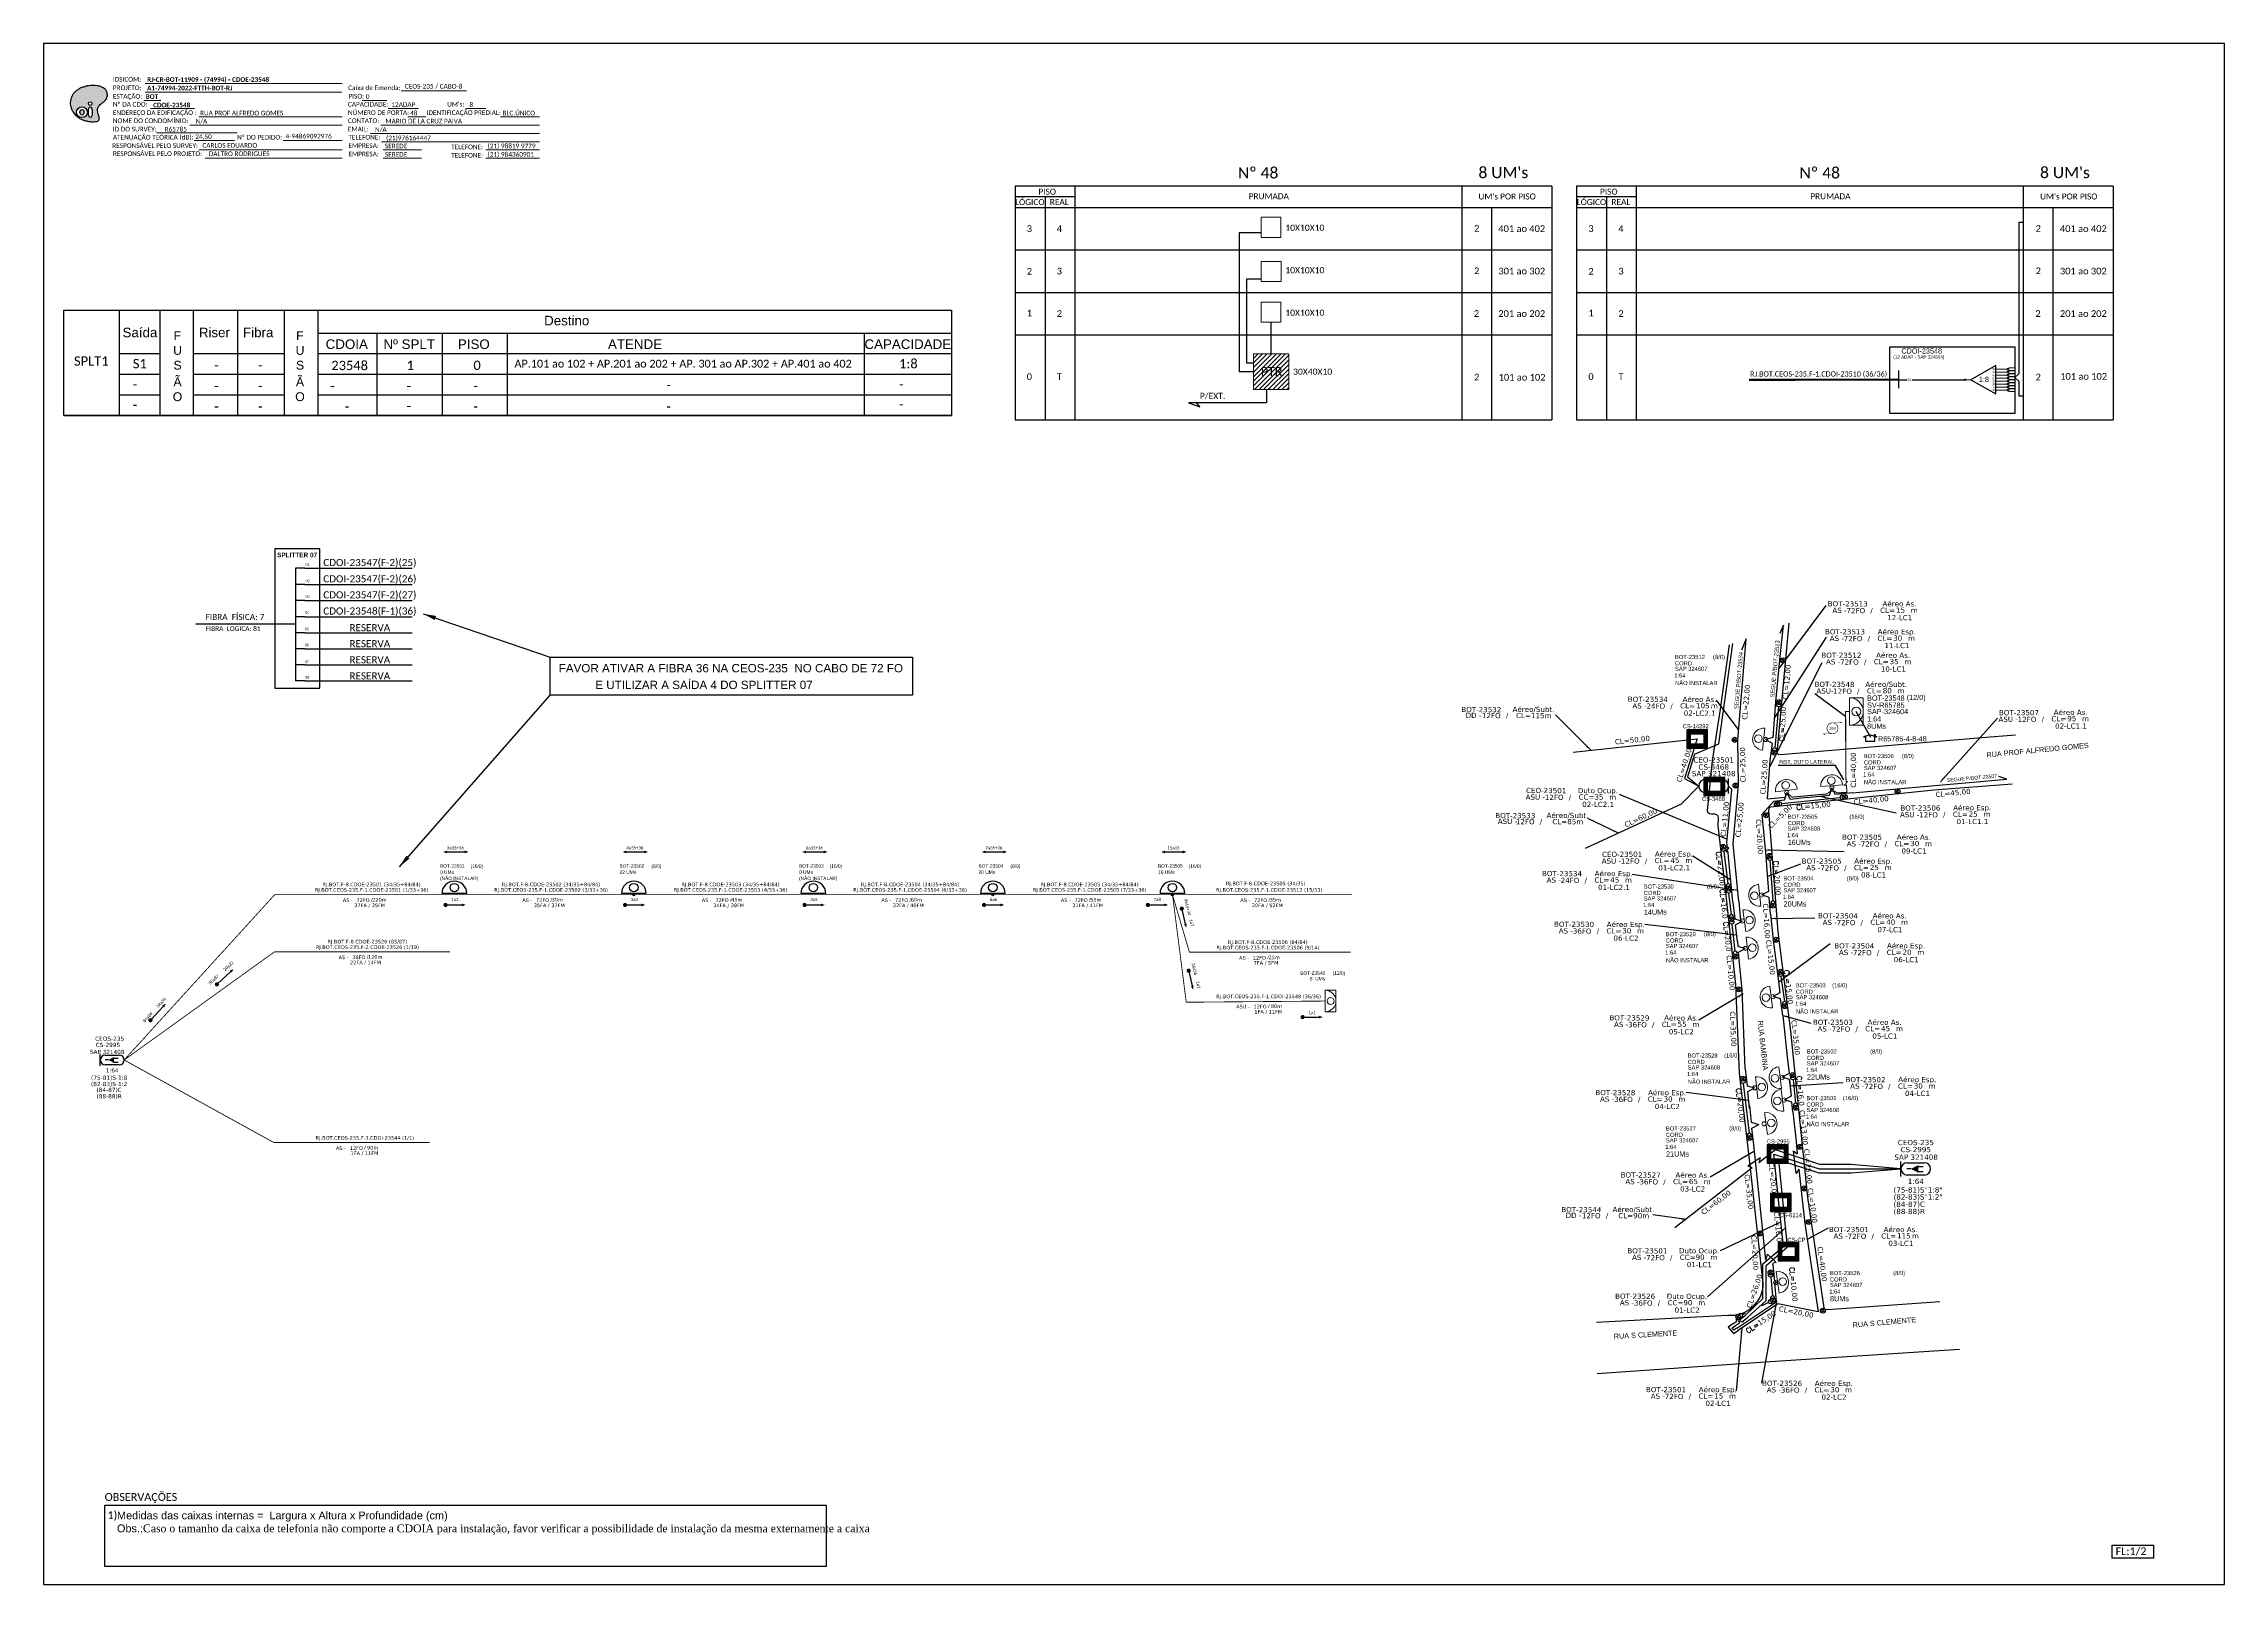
# Paper-space layout 'CDOI-23548' of a CAD drawing. Header units: metres, sheet in millimetres. Extents: x -439 to 402, y -851 to -257.
# The model-space entities are those that its viewports show. They can reach past a viewport. Long polylines and large blocks are cut down to what shows.
import ezdxf
from ezdxf.enums import TextEntityAlignment as Align

# ---------------------------------------------------------------- set-up
doc = ezdxf.new("R2010")
doc.units = ezdxf.units.M
for name, color, linetype in [('10.1-Caixas Subterrâneas', 5, 'Continuous'), ('20.4-CEOS', 1, 'Continuous'), ('20.5-CEO', 1, 'Continuous'), ('CABO OPTICO EXISTENTE', 5, 'Continuous'), ('CAP a instalar', 1, 'Continuous'), ('CD de instalação futura', 8, 'Continuous'), ('celulas gpon', 7, 'Continuous'), ('DUTO LATERAL', 7, 'Continuous'), ('Folga', 1, 'Continuous'), ('label_cabos', 7, 'Continuous'), ('Legenda', 1, 'Continuous'), ('QUADRA', 7, 'Continuous'), ('SETA', 7, 'Continuous'), ('Subida Lateral', 5, 'Continuous'), ('surveys', 7, 'Continuous'), ('surveys legendas', 7, 'Continuous')]:
    doc.layers.add(name, color=color, linetype=linetype)
for name, color, linetype, lineweight in [("20.0-LEGENDA DOS CDO'S", 1, 'Continuous', 0), ('20.1-CDO_INTERIOR', 1, 'Continuous', 0), ('20.2-CDO_POSTE', 1, 'Continuous', 5), ('20.6-CORDOALHA_SUPORTE', 7, 'Continuous', 25), ('40.1-ETIQUETAS', 1, 'Continuous', 20), ('Segmento Logradouro Texto', 238, 'Continuous', 0)]:
    doc.layers.add(name, color=color, linetype=linetype, lineweight=lineweight)
doc.layers.add('DROP DE CLIENTE', color=140, linetype='Continuous', plot=False)
doc.layers.add('EXTRA', color=50, linetype='Continuous', plot=False)
doc.styles.add('ARIAL', font='arial.ttf')
doc.styles.add('DIGICADE', font='arial.ttf')
doc.styles.add('ROMANS', font='romans.shx')
doc.styles.add('siredit', font='verdana.ttf')
doc.styles.add('WMF-Calibri0', font='calibri.ttf')
doc.styles.add('WMF-Calibri1', font='calibrib.ttf')
doc.linetypes.add('FENCELINE1', pattern='A,0.25,-0.1,[133,ltypeshp.shx,S=0.1,R=0,X=-0.1,Y=0],-0.1,1', length=1.45)
doc.dimstyles.new('CC', dxfattribs={"dimtxt": 0.8, "dimasz": 2, "dimexe": 0.18, "dimexo": 0.0625, "dimgap": 0.09, "dimtad": 0, "dimdec": 0, "dimrnd": 1, "dimzin": 0, "dimdsep": 46, "dimtxsty": 'siredit', "dimblk": 'NONE', "dimcen": 0, "dimse1": 1, "dimse2": 1, "dimsd1": 1, "dimsd2": 1, "dimclrt": 7, "dimadec": 0, "dimazin": 0, "dimtfac": 1, "dimtdec": 0, "dimtofl": 0, "dimtmove": 0, "dimatfit": 3, "dimfxl": 0, "dimtolj": 1, "dimtzin": 0, "dimarcsym": 0})
doc.dimstyles.new('ISO-25', dxfattribs={"dimtxt": 2.5, "dimasz": 2.5, "dimexe": 1.25, "dimexo": 0.625, "dimtad": 1, "dimtxsty": 'Standard', "dimcen": 2.5, "dimadec": 0, "dimazin": 0, "dimtfac": 1, "dimtmove": 0, "dimatfit": 3, "dimfxl": 0, "dimarcsym": 0})
doc.dimstyles.get("Standard").update_dxf_attribs({"dimtxt": 0.18, "dimasz": 0.18, "dimexe": 0.18, "dimexo": 0.0625, "dimgap": 0.09, "dimtad": 0, "dimtih": 1, "dimtoh": 1, "dimdec": 4, "dimzin": 0, "dimdsep": 46, "dimtxsty": 'Standard', "dimcen": 0.09, "dimadec": 0, "dimazin": 0, "dimtfac": 1, "dimtdec": 4, "dimtofl": 0, "dimtmove": 0, "dimatfit": 3, "dimfxl": 0, "dimtolj": 1, "dimtzin": 0, "dimarcsym": 0})

# ---------------------------------------------------------------- blocks, each defined once
blk = doc.blocks.new('OI')
h = blk.add_hatch(color=40)
edge = h.paths.add_edge_path()
edge.add_spline(control_points=[(4.35, -0.67), (3.92, -0.99), (3.26, -1.5), (2.81, -2.59), (2.9, -3.5), (3.06, -4.27), (3.31, -4.85), (3.37, -5.39), (3.4, -5.88), (3.2, -6.4), (2.54, -6.61), (1.65, -6.63), (0.55, -6.67), (-0.56, -6.42), (-1.61, -6.14), (-2.77, -5.61), (-3.92, -4.77), (-4.89, -3.7), (-5.34, -2.65), (-5.6, -1.94), (-5.85, -0.96), (-5.71, 0.47), (-5.1, 2.02), (-4.14, 3.02), (-3.3, 3.61), (-2.37, 4.16), (-1.36, 4.44), (-0.56, 4.7), (0.79, 4.85), (2.24, 4.97), (3.79, 4.57), (4.67, 4.21), (5.44, 3.65), (5.76, 2.99), (6.03, 2.21), (6.01, 1.46), (5.72, 0.64), (5.31, 0.08), (4.88, -0.38), (4.51, -0.55), (4.35, -0.67)], knot_values=[0, 0, 0, 0, 1.60434, 2.417191, 3.427595, 4.282808, 4.776746, 5.304182, 5.888771, 6.258406, 6.858137, 7.79129, 8.986195, 10.124242, 11.187857, 12.242908, 13.953784, 15.414161, 16.515391, 17.349188, 17.675853, 19.552021, 21.515531, 22.568638, 23.63245, 24.621084, 25.782718, 26.745347, 27.142653, 29.870543, 31.004649, 31.921532, 32.709589, 33.801391, 34.042471, 35.192333, 35.971461, 36.628871, 37.254359, 37.836911, 37.836911, 37.836911, 37.836911], degree=3, periodic=0)
h.paths.add_polyline_path([(1.13, -0.87, -1), (-0.04, -0.87, -1)], flags=16)
edge = h.paths.add_edge_path(flags=16)
edge.add_ellipse((0.56, -3.59), major_axis=(-0.02, 1.71), ratio=0.361305, start_angle=0, end_angle=360)
h.paths.add_polyline_path([(-0.36, -3.62, -1), (-3.8, -3.62, -1)], flags=16)
edge = h.paths.add_edge_path(flags=0)
edge.add_ellipse((-2.08, -3.62), major_axis=(0, 0.885), ratio=0.758294, start_angle=0, end_angle=360)
at = {"color": 40}
for centre, radius in [((-2.08, -3.62), 1.72), ((0.54, -0.87), 0.587)]:
    blk.add_circle(centre, radius, dxfattribs=at)
blk.add_ellipse((-2.08, -3.62), major_axis=(0, 0.885), ratio=0.758294, start_param=-3.141592653589792, end_param=3.141592653589792, dxfattribs=at)
blk.add_ellipse((0.56, -3.59), major_axis=(-0.02, 1.71), ratio=0.361305, dxfattribs=at)
at = {"color": 40, "start_tangent": (-0.800898, -0.598801), "end_tangent": (-0.800898, -0.598801)}
blk.add_spline([(4.35, -0.67), (3.2, -1.78), (2.9, -2.54), (2.92, -3.55), (3.12, -4.38), (3.28, -4.85), (3.37, -5.37), (3.35, -5.95), (3.2, -6.29), (2.66, -6.55), (1.73, -6.63), (0.54, -6.62), (-0.58, -6.41), (-1.6, -6.11), (-2.56, -5.67), (-3.95, -4.67), (-4.89, -3.56), (-5.37, -2.56), (-5.64, -1.78), (-5.72, -1.46), (-5.63, 0.42), (-4.84, 2.22), (-4.13, 2.99), (-3.27, 3.62), (-2.4, 4.09), (-1.3, 4.47), (-0.37, 4.72), (0.02, 4.77), (2.75, 4.8), (3.85, 4.53), (4.69, 4.16), (5.31, 3.68), (5.85, 2.73), (5.93, 2.5), (5.94, 1.35), (5.67, 0.62), (5.29, 0.08), (4.84, -0.36), (4.35, -0.67)], degree=3, dxfattribs=at)
blk = doc.blocks.new('CDOE-TEXTO PADRÃO')
at = {"layer": "20.0-LEGENDA DOS CDO'S", "color": 0, "style": 'ARIAL'}
for tag, p in [('CDO_N', (0.5, 7.4)), ('CORDOALHA', (0.5, 4.3)), ('SAP', (0.5, 1.7)), ('SPLITER_1', (0.6, -0.9)), ('SPLITER_2', (0.6, -3.5)), ('(XX-XX_F)S', (0.5, -8.3)), ('(XX-XX_L)S', (0.5, -10.8)), ('UMS', (0.5, -13.1))]:
    blk.add_attdef(tag, p, '', height=1.7, rotation=0.118, dxfattribs=at)
blk.add_attdef('FIBRAS_UTILIZADAS', text='', height=1.7, rotation=0.118, dxfattribs=at).set_placement((19.8, 7.4), align=Align.CENTER)
blk = doc.blocks.new('ETIQUETA_RS5F')
at = {"layer": '40.1-ETIQUETAS', "color": 0, "style": 'siredit'}
blk.add_text('/', height=1.5, dxfattribs=at).set_placement((1.58, -1.95), align=Align.MIDDLE_RIGHT)
for tag, p in [('ETIQUETA_R_SECUNDARIA', (1.21, 2.1)), ('ETIQUETA_R_PRIMARIA', (1.21, 4.1)), ('F_ATIVAS/F_MORTAS', (1.14, -4.24))]:
    blk.add_attdef(tag, text='', height=1.5, dxfattribs=at).set_placement(p, align=Align.MIDDLE_CENTER)
for tag, p in [('TIPO_CABO', (-6.58, -2.12)), ('CAP_CABO', (0.4, -2.09))]:
    blk.add_attdef(tag, text='', height=1.5, dxfattribs=at).set_placement(p, align=Align.MIDDLE_RIGHT)
for tag, p in [('FUSÃO_1', (0.85, -8.39)), ('FUSÃO_2', (0.85, -10.6)), ('FUSÃO_3', (0.85, -12.93)), ('FUSÃO_4', (0.85, -15.14)), ('FUSÃO_5', (0.85, -17.16))]:
    blk.add_attdef(tag, text='', height=1.5, dxfattribs=at).set_placement(p, align=Align.CENTER)
blk.add_attdef('METROS', text='', height=1.5, dxfattribs=at).set_placement((2.14, -1.95), align=Align.MIDDLE_LEFT)
blk = doc.blocks.new('Inst CORD BENZINAL 4.55MM 3F (sem recursos)')
at = {"layer": '20.6-CORDOALHA_SUPORTE', "color": 0, "lineweight": 0, "style": 'ROMANS'}
for tag, p, flags in [('FATOR', (-5.2, -4.44), 3), ('ID_ATIVIDADE', (-5.2, -6.67), 3), ('FID', (-5.2, -8.9), 1)]:
    blk.add_attdef(tag, p, '', height=1, dxfattribs=dict(at, flags=flags))
blk.add_attdef('LANCE', text='', height=1, dxfattribs=at).set_placement((-0.54, -2.21), align=Align.RIGHT)
at = {"layer": '20.6-CORDOALHA_SUPORTE', "color": 0, "style": 'siredit'}
blk.add_attdef('QTDE', (-0.54, -2.21), '', height=1, rotation=359.69, dxfattribs=at)
blk = doc.blocks.new('*X70')
at = {"color": 0, "linetype": 'Continuous'}
for p, q in [((-1.25, 0.34099), (-0.49099, 1.1)), ((-1.25, 0.517767), (-0.667767, 1.1)), ((-1.25, 0.694544), (-0.844544, 1.1)), ((-1.25, 0.87132), (-1.02132, 1.1)), ((-1.25, 1.048097), (-1.198097, 1.1)), ((-1.25, 0.164214), (-0.8035, 0.610714)), ((-1.25, -0.012563), (-0.8035, 0.433937)), ((-1.25, -0.18934), (-0.8035, 0.25716)), ((-1.25, -0.366117), (-0.8035, 0.080383)), ((-0.789214, 0.625), (-0.314214, 1.1)), ((-0.612437, 0.625), (-0.137437, 1.1)), ((-0.43566, 0.625), (0.03934, 1.1)), ((-0.258883, 0.625), (0.216117, 1.1)), ((-0.082107, 0.625), (0.392893, 1.1)), ((0.09467, 0.625), (0.56967, 1.1)), ((0.271447, 0.625), (0.746447, 1.1)), ((0.448223, 0.625), (0.923223, 1.1)), ((0.625, 0.625), (1.1, 1.1)), ((0.801777, 0.625), (1.25, 1.073223)), ((0.8035, 0.449947), (1.25, 0.896447)), ((0.8035, 0.27317), (1.25, 0.71967)), ((0.8035, 0.096393), (1.25, 0.542893)), ((0.8035, -0.080383), (1.25, 0.366117)), ((0.8035, -0.25716), (1.25, 0.18934)), ((0.8035, -0.433937), (1.25, 0.012563)), ((-1.25, -0.542893), (-0.8035, -0.096393)), ((-1.25, -0.71967), (-0.8035, -0.27317)), ((-1.25, -0.896447), (-0.8035, -0.449947)), ((-1.25, -1.073223), (-0.801777, -0.625)), ((-1.1, -1.1), (-0.625, -0.625)), ((-0.923223, -1.1), (-0.448223, -0.625)), ((-0.746447, -1.1), (-0.271447, -0.625)), ((-0.56967, -1.1), (-0.09467, -0.625)), ((-0.392893, -1.1), (0.082107, -0.625)), ((-0.216117, -1.1), (0.258883, -0.625)), ((-0.03934, -1.1), (0.43566, -0.625)), ((0.137437, -1.1), (0.612437, -0.625)), ((0.314214, -1.1), (0.789214, -0.625)), ((0.49099, -1.1), (1.25, -0.34099)), ((0.667767, -1.1), (1.25, -0.517767)), ((0.8035, -0.610714), (1.25, -0.164214)), ((0.844544, -1.1), (1.25, -0.694544)), ((1.02132, -1.1), (1.25, -0.87132)), ((1.198097, -1.1), (1.25, -1.048097))]:
    blk.add_line(p, q, dxfattribs=at)
blk = doc.blocks.new('MANHOLE_MQ')
at = {"color": 0, "linetype": 'Continuous'}
for p, q in [((0.0000062, 0.0000057), (-0.0000063, 0.0000057)), ((-0.0000063, 0.0000057), (-0.0000063, -0.0000053)), ((-0.000004, 0.0000033), (0.000004, 0.0000033)), ((-0.000004, -0.0000029), (-0.000004, 0.0000033)), ((0.000004, 0.0000033), (0.000004, -0.0000029)), ((0.0000062, -0.0000053), (0.0000062, 0.0000057)), ((-0.0000063, -0.0000053), (0.0000062, -0.0000053)), ((0.000004, -0.0000029), (-0.000004, -0.0000029)), ((0.000004, -0.0000029), (0.000004, -0.0000029))]:
    blk.add_line(p, q, dxfattribs=at)
at = {"color": 0, "linetype": 'Continuous', "xscale": 5e-06, "yscale": 5e-06, "zscale": 1e-05}
blk.add_blockref('*X70', (0, 0.0000002), dxfattribs=at)
blk = doc.blocks.new('CDOE_CT_POST_DESENHO')
at = {"color": 0}
blk.add_line((2.14, 0.39), (-2.11, 0.39), dxfattribs=at)
for centre, radius in [((0.01, 1.4), 0.733), ((0.01, 0), 0.393)]:
    blk.add_circle(centre, radius, dxfattribs=at)
blk.add_arc((0.01, 0.39), 2.12, 0, 180, dxfattribs=at)
blk = doc.blocks.new('Inst CDOE-8 CAIXA DIST OPT CDOE 48F_8D C_SPL OPTAP')
at = {"layer": "20.0-LEGENDA DOS CDO'S", "color": 0, "style": 'ARIAL'}
for tag, p, height in [('CORDOALHA', (0.12, 4.02), 0.8), ('FID', (0.12, 5.25), 0.8), ('1:XX', (-0.01, 1.7), 0.8), ('SAP', (0.12, 2.96), 0.8), ('UMS', (0.14, 0.22), 1)]:
    blk.add_attdef(tag, p, '', height=height, rotation=0.118, dxfattribs=at)
at = {"layer": "20.0-LEGENDA DOS CDO'S", "color": 0}
for tag, p, style, flags in [('ID_ATIVIDADE', (0.12, 6.47), 'ARIAL', 3), ('FATOR', (7.92, 6.47), 'ARIAL', 1), ('QTDE', (0.23, -0.97), 'DIGICADE', 3)]:
    blk.add_attdef(tag, p, '', height=0.8, rotation=0.118, dxfattribs=dict(at, style=style, flags=flags))
at = {"layer": "20.0-LEGENDA DOS CDO'S", "color": 0, "style": 'ARIAL'}
blk.add_attdef('FIBRAS_UTILIZADAS', text='', height=0.8, rotation=0.118, dxfattribs=at).set_placement((13.48, 5.26), align=Align.CENTER)
blk = doc.blocks.new('Inst CDOE-16 CAIXA DIST OPT CDOE 48F_16D C_SPL_2_1_8')
at = {"layer": "20.0-LEGENDA DOS CDO'S", "color": 0, "style": 'ARIAL'}
for tag, p, height in [('CORDOALHA', (0.12, 4.02), 0.8), ('FID', (0.12, 5.25), 0.8), ('1:XX', (-0.01, 1.7), 0.8), ('SAP', (0.12, 2.96), 0.8), ('UMS', (0.14, 0.22), 1)]:
    blk.add_attdef(tag, p, '', height=height, rotation=0.118, dxfattribs=at)
at = {"layer": "20.0-LEGENDA DOS CDO'S", "color": 0}
for tag, p, style, flags in [('ID_ATIVIDADE', (0.12, 6.47), 'ARIAL', 3), ('FATOR', (7.92, 6.47), 'ARIAL', 1), ('QTDE', (0.1, -1.17), 'DIGICADE', 3)]:
    blk.add_attdef(tag, p, '', height=0.8, rotation=0.118, dxfattribs=dict(at, style=style, flags=flags))
at = {"layer": "20.0-LEGENDA DOS CDO'S", "color": 0, "style": 'ARIAL'}
blk.add_attdef('FIBRAS_UTILIZADAS', text='', height=0.8, rotation=0.118, dxfattribs=at).set_placement((13.48, 5.26), align=Align.CENTER)
blk = doc.blocks.new('CDOE_CT_POSTE')
at = {"layer": "20.0-LEGENDA DOS CDO'S", "color": 0, "style": 'ARIAL'}
for tag, p in [('CDO_N', (0.12, 5.25)), ('CORDOALHA', (0.12, 4.02)), ('SAP', (0.12, 2.96)), ('1:XX', (0.14, 1.23)), ('UMS', (0.14, 0.22))]:
    blk.add_attdef(tag, p, '', height=0.68, rotation=0.118, dxfattribs=at)
blk.add_attdef('FIBRAS_UTILIZADAS', text='', height=0.68, rotation=0.118, dxfattribs=at).set_placement((7.83, 5.26), align=Align.CENTER)
blk = doc.blocks.new('Inst CB DT OCUP CFOA-SM-AS-80-TS-72')
at = {"layer": 'label_cabos', "color": 0, "style": 'siredit'}
for tag, flags, p in [('ID_ATIVIDADE', 3, (1.31, 2.67)), ('FATOR', 1, (11.56, 2.55))]:
    blk.add_attdef(tag, text='', height=1, rotation=359.69, dxfattribs=dict(at, flags=flags)).set_placement(p, align=Align.MIDDLE_CENTER)
for tag, p in [('TIPO_CABO', (1.76, 0)), ('DESTINO_CABO', (3.13, 1.26)), ('CABO', (4.69, -0.05)), ('/', (7.71, -0.05)), ('LANCE', (10.91, 0)), ('TIPO_CABO', (13.11, 1.24)), ('UND', (15.96, 0)), ('FID', (13.15, -1.41))]:
    blk.add_attdef(tag, text='', height=1, rotation=359.69, dxfattribs=at).set_placement(p, align=Align.MIDDLE_CENTER)
blk.add_attdef('QTDE', (12.43, -0.47), '', height=1, rotation=359.69, dxfattribs=at)
blk = doc.blocks.new('_None')
blk = doc.blocks.new('Inst CB ESP CFOA-SM-AS-80-TS-72')
at = {"layer": 'label_cabos', "color": 0, "style": 'siredit'}
for tag, flags, p in [('ID_ATIVIDADE', 3, (1.31, 2.67)), ('FATOR', 1, (11.56, 2.55))]:
    blk.add_attdef(tag, text='', height=0.8, rotation=359.69, dxfattribs=dict(at, flags=flags)).set_placement(p, align=Align.MIDDLE_CENTER)
for tag, p in [('TIPO_CABO', (1.76, 0)), ('DESTINO_CABO', (3.13, 1.26)), ('CABO', (4.69, -0.05)), ('/', (7.71, -0.05)), ('LANCE', (10.81, 0)), ('TIPO_CABO', (13.11, 1.24)), ('UND', (15.96, 0)), ('FID', (13.15, -1.41))]:
    blk.add_attdef(tag, text='', height=0.8, rotation=359.69, dxfattribs=at).set_placement(p, align=Align.MIDDLE_CENTER)
blk.add_attdef('QTDE', (12.43, -0.47), '', height=0.8, rotation=359.69, dxfattribs=at)
blk = doc.blocks.new('Inst CB AS CFOA-SM-AS-80-TS-72')
at = {"layer": 'label_cabos', "color": 0, "style": 'siredit'}
for tag, flags, p in [('ID_ATIVIDADE', 3, (1.31, 2.67)), ('FATOR', 1, (11.56, 2.55))]:
    blk.add_attdef(tag, text='', height=1, rotation=359.69, dxfattribs=dict(at, flags=flags)).set_placement(p, align=Align.MIDDLE_CENTER)
for tag, p in [('TIPO_CABO', (1.76, 0)), ('DESTINO_CABO', (3.13, 1.26)), ('CABO', (4.69, -0.05)), ('/', (7.71, -0.05)), ('LANCE', (10.81, 0)), ('TIPO_CABO', (13.11, 1.24)), ('UND', (15.96, 0)), ('FID', (13.15, -1.41))]:
    blk.add_attdef(tag, text='', height=1, rotation=359.69, dxfattribs=at).set_placement(p, align=Align.MIDDLE_CENTER)
blk.add_attdef('QTDE', (12.43, -0.47), '', height=1, rotation=359.69, dxfattribs=at)
blk = doc.blocks.new('Inst CB AS CFOA-SM-ASU-120-S-12')
at = {"layer": 'label_cabos', "color": 0, "style": 'siredit'}
for tag, flags, p in [('ID_ATIVIDADE', 3, (1.31, 2.67)), ('FATOR', 1, (11.56, 2.55))]:
    blk.add_attdef(tag, text='', height=1, rotation=359.69, dxfattribs=dict(at, flags=flags)).set_placement(p, align=Align.MIDDLE_CENTER)
for tag, p in [('TIPO_CABO', (1.26, 0)), ('DESTINO_CABO', (3.13, 1.26)), ('CABO', (4.69, -0.05)), ('/', (7.71, -0.05)), ('LANCE', (10.81, 0)), ('TIPO_CABO', (13.11, 1.24)), ('UND', (15.96, 0)), ('FID', (13.15, -1.41))]:
    blk.add_attdef(tag, text='', height=1, rotation=359.69, dxfattribs=at).set_placement(p, align=Align.MIDDLE_CENTER)
blk.add_attdef('QTDE', (12.43, -0.47), '', height=1, rotation=359.69, dxfattribs=at)
blk = doc.blocks.new('Inst CB ESP CFOA-SM-ASU-120-S-12')
at = {"layer": 'label_cabos', "color": 0, "style": 'siredit'}
for tag, flags, p in [('ID_ATIVIDADE', 3, (1.31, 2.67)), ('FATOR', 1, (11.56, 2.55))]:
    blk.add_attdef(tag, text='', height=1, rotation=359.69, dxfattribs=dict(at, flags=flags)).set_placement(p, align=Align.MIDDLE_CENTER)
for tag, p in [('TIPO_CABO', (1.26, 0)), ('DESTINO_CABO', (3.13, 1.26)), ('CABO', (4.69, -0.05)), ('/', (7.71, -0.05)), ('LANCE', (10.81, 0)), ('TIPO_CABO', (13.11, 1.24)), ('UND', (15.96, 0)), ('FID', (13.15, -1.41))]:
    blk.add_attdef(tag, text='', height=1, rotation=359.69, dxfattribs=at).set_placement(p, align=Align.MIDDLE_CENTER)
blk.add_attdef('QTDE', (12.43, -0.47), '', height=1, rotation=359.69, dxfattribs=at)
blk = doc.blocks.new('Inst CB DT OCUP CFOA-SM-AS-80-TS-36')
at = {"layer": 'label_cabos', "color": 0, "style": 'siredit'}
for tag, flags, p in [('ID_ATIVIDADE', 3, (1.31, 2.67)), ('FATOR', 1, (11.56, 2.55))]:
    blk.add_attdef(tag, text='', height=1, rotation=359.69, dxfattribs=dict(at, flags=flags)).set_placement(p, align=Align.MIDDLE_CENTER)
for tag, p in [('TIPO_CABO', (1.76, 0)), ('DESTINO_CABO', (3.13, 1.26)), ('CABO', (4.69, -0.05)), ('/', (7.71, -0.05)), ('LANCE', (10.91, 0)), ('TIPO_CABO', (13.11, 1.24)), ('UND', (15.96, 0)), ('FID', (13.15, -1.41))]:
    blk.add_attdef(tag, text='', height=1, rotation=359.69, dxfattribs=at).set_placement(p, align=Align.MIDDLE_CENTER)
blk.add_attdef('QTDE', (12.43, -0.47), '', height=1, rotation=359.69, dxfattribs=at)
blk = doc.blocks.new('Inst CB ESP CFOA-SM-AS-80-TS-36')
at = {"layer": 'label_cabos', "color": 0, "style": 'siredit'}
for tag, flags, p in [('ID_ATIVIDADE', 3, (1.31, 2.67)), ('FATOR', 1, (11.56, 2.55))]:
    blk.add_attdef(tag, text='', height=1, rotation=359.69, dxfattribs=dict(at, flags=flags)).set_placement(p, align=Align.MIDDLE_CENTER)
for tag, p in [('TIPO_CABO', (1.76, 0)), ('DESTINO_CABO', (3.13, 1.26)), ('CABO', (4.69, -0.05)), ('/', (7.71, -0.05)), ('LANCE', (10.81, 0)), ('TIPO_CABO', (13.11, 1.24)), ('UND', (15.96, 0)), ('FID', (13.15, -1.41))]:
    blk.add_attdef(tag, text='', height=1, rotation=359.69, dxfattribs=at).set_placement(p, align=Align.MIDDLE_CENTER)
blk.add_attdef('QTDE', (12.43, -0.47), '', height=1, rotation=359.69, dxfattribs=at)
blk = doc.blocks.new('Inst CB AS CFOA-SM-AS-80-TS-36')
at = {"layer": 'label_cabos', "color": 0, "style": 'siredit'}
for tag, flags, p in [('ID_ATIVIDADE', 3, (1.31, 2.67)), ('FATOR', 1, (11.56, 2.55))]:
    blk.add_attdef(tag, text='', height=1, rotation=359.69, dxfattribs=dict(at, flags=flags)).set_placement(p, align=Align.MIDDLE_CENTER)
for tag, p in [('TIPO_CABO', (1.76, 0)), ('DESTINO_CABO', (3.13, 1.26)), ('CABO', (4.69, -0.05)), ('/', (7.71, -0.05)), ('LANCE', (10.81, 0)), ('TIPO_CABO', (13.11, 1.24)), ('UND', (15.96, 0)), ('FID', (13.15, -1.41))]:
    blk.add_attdef(tag, text='', height=1, rotation=359.69, dxfattribs=at).set_placement(p, align=Align.MIDDLE_CENTER)
blk.add_attdef('QTDE', (12.43, -0.47), '', height=1, rotation=359.69, dxfattribs=at)
blk = doc.blocks.new('Inst CB DT OCUP CFOA-SM-ASU-120-S-12')
at = {"layer": 'label_cabos', "color": 0, "style": 'siredit'}
for tag, flags, p in [('ID_ATIVIDADE', 3, (1.31, 2.67)), ('FATOR', 1, (11.56, 2.55))]:
    blk.add_attdef(tag, text='', height=1, rotation=359.69, dxfattribs=dict(at, flags=flags)).set_placement(p, align=Align.MIDDLE_CENTER)
for tag, p in [('TIPO_CABO', (1.26, 0)), ('DESTINO_CABO', (3.13, 1.26)), ('CABO', (4.69, -0.05)), ('/', (7.71, -0.05)), ('LANCE', (10.91, 0)), ('TIPO_CABO', (13.11, 1.24)), ('UND', (15.96, 0)), ('FID', (13.15, -1.41))]:
    blk.add_attdef(tag, text='', height=1, rotation=359.69, dxfattribs=at).set_placement(p, align=Align.MIDDLE_CENTER)
blk.add_attdef('QTDE', (12.43, -0.47), '', height=1, rotation=359.69, dxfattribs=at)
blk = doc.blocks.new('LEGENDA DOS CABOS')
at = {"layer": 'EXTRA', "color": 0, "style": 'siredit'}
for tag, p in [('ID', (4.6, 0.97)), ('XX', (9.03, 0.97))]:
    blk.add_attdef(tag, text='', height=0.48, rotation=359.69, dxfattribs=at).set_placement(p, align=Align.MIDDLE_CENTER)
at = {"layer": 'Legenda', "color": 0, "style": 'siredit'}
for tag, p in [('TIPO_CABO', (1.31, 0)), ('CABO', (4.69, -0.05)), ('/', (6.81, -0.05)), ('METROS', (10.03, -0.05))]:
    blk.add_attdef(tag, text='', height=0.8, rotation=359.69, dxfattribs=at).set_placement(p, align=Align.MIDDLE_CENTER)
blk = doc.blocks.new('Inst CB ESP CFOA-SM-AS-80-TS-24')
at = {"layer": 'label_cabos', "color": 0, "style": 'siredit'}
for tag, flags, p in [('ID_ATIVIDADE', 3, (1.31, 2.67)), ('FATOR', 1, (11.56, 2.55))]:
    blk.add_attdef(tag, text='', height=1, rotation=359.69, dxfattribs=dict(at, flags=flags)).set_placement(p, align=Align.MIDDLE_CENTER)
for tag, p in [('TIPO_CABO', (1.76, 0)), ('DESTINO_CABO', (3.13, 1.26)), ('CABO', (4.69, -0.05)), ('/', (7.71, -0.05)), ('LANCE', (10.81, 0)), ('TIPO_CABO', (13.11, 1.24)), ('UND', (15.96, 0)), ('FID', (13.15, -1.41))]:
    blk.add_attdef(tag, text='', height=1, rotation=359.69, dxfattribs=at).set_placement(p, align=Align.MIDDLE_CENTER)
blk.add_attdef('QTDE', (12.43, -0.47), '', height=1, rotation=359.69, dxfattribs=at)
blk = doc.blocks.new('Inst CB AS CFOA-SM-AS-80-TS-24')
at = {"layer": 'label_cabos', "color": 0, "style": 'siredit'}
for tag, flags, p in [('ID_ATIVIDADE', 3, (1.31, 2.67)), ('FATOR', 1, (11.56, 2.55))]:
    blk.add_attdef(tag, text='', height=1, rotation=359.69, dxfattribs=dict(at, flags=flags)).set_placement(p, align=Align.MIDDLE_CENTER)
for tag, p in [('TIPO_CABO', (1.76, 0)), ('DESTINO_CABO', (3.13, 1.26)), ('CABO', (4.69, -0.05)), ('/', (7.71, -0.05)), ('LANCE', (10.81, 0)), ('TIPO_CABO', (13.11, 1.24)), ('UND', (15.96, 0)), ('FID', (13.15, -1.41))]:
    blk.add_attdef(tag, text='', height=1, rotation=359.69, dxfattribs=at).set_placement(p, align=Align.MIDDLE_CENTER)
blk.add_attdef('QTDE', (12.43, -0.47), '', height=1, rotation=359.69, dxfattribs=at)
blk = doc.blocks.new('*U114')
at = {"layer": '20.4-CEOS', "color": 7, "style": 'siredit'}
for tag, p in [('FIBRAS_SPLITTER', (0, 0)), ('FIBRAS_TOP_C', (0, -4.13)), ('RESERVA_FINAIS', (0, -5.46))]:
    blk.add_attdef(tag, p, '', height=1.01, dxfattribs=at)
for tag, p, flags in [('QTDE', (0, -9.4), 1), ('ID_ATIVIDADE', (0, -6.77), 3), ('FATOR', (0, -8.09), 1), ('FID', (0, -10.71), 1)]:
    blk.add_attdef(tag, p, '', height=1.01, dxfattribs=dict(at, flags=flags))
blk = doc.blocks.new('*U115')
at = {"layer": '20.4-CEOS', "color": 7, "style": 'siredit'}
blk.add_attdef('FIBRAS_SPLITTER', (0, 0), '', height=1.01, dxfattribs=at)
for tag, p, flags in [('QTDE', (0, -4.11), 1), ('ID_ATIVIDADE', (0, -1.48), 3), ('FATOR', (0, -2.79), 1), ('FID', (0, -5.42), 1)]:
    blk.add_attdef(tag, p, '', height=1.01, dxfattribs=dict(at, flags=flags))
blk = doc.blocks.new('A$C07E14978')
at = {"layer": 'Folga', "color": 0, "const_width": 0.137}
for points in [[(2.23, 0.28), (0.03, 0.28), (0.47, 0.06)], [(2.23, 2.92), (4.42, 2.92), (3.98, 3.13)]]:
    blk.add_lwpolyline(points, dxfattribs=at)
at = {"layer": 'Folga', "color": 0, "const_width": 0.146}
blk.add_lwpolyline([(2.23, 2.92, 1.000012), (2.23, 0.28, 0.999978)], format="xyb", close=True, dxfattribs=at)
at = {"layer": 'Folga', "color": 0}
blk.add_text('10m', height=0.659, dxfattribs=at).set_placement((1.38, 1.27))
blk = doc.blocks.new('SPLT_1-8_SC-APC')
at = {"color": 1, "lineweight": 0}
blk.add_lwpolyline([(-17.04, -7.55), (-19.26, -7.55)], dxfattribs=at)
at = {"color": 1}
blk.add_lwpolyline([(-7.37, -2.1), (-17.04, -7.55), (-7.37, -13), (-7.37, -2.1)], dxfattribs=at)
at = {"color": 3, "lineweight": 0}
for points in [[(-2.99, -3.51), (-7.37, -3.51)], [(-7.37, -4.66), (-2.99, -4.66)], [(-7.37, -5.82), (-2.99, -5.82)], [(-7.37, -6.97), (-2.99, -6.97)], [(-7.37, -8.12), (-2.99, -8.12)], [(-2.41, -3.02), (-2.41, -4)], [(-2.41, -3.02), (0, -3.02)], [(-2.41, -4), (0, -4)], [(-2.41, -4.17), (-2.41, -5.16)], [(-2.41, -4.17), (0, -4.17)], [(-2.41, -5.16), (0, -5.16)], [(-2.41, -5.32), (-2.41, -6.31)], [(-2.41, -5.32), (0, -5.32)], [(-2.41, -6.31), (0, -6.31)], [(-2.41, -6.48), (-2.41, -7.46)], [(-2.41, -6.48), (0, -6.48)], [(-2.41, -7.46), (0, -7.46)], [(-2.41, -7.63), (-2.41, -8.62)], [(-2.41, -7.63), (0, -7.63)], [(-7.37, -9.28), (-2.99, -9.28)], [(-7.37, -10.43), (-2.99, -10.43)], [(-7.37, -11.58), (-2.99, -11.58)], [(-2.41, -8.62), (0, -8.62)], [(-2.41, -8.78), (-2.41, -9.77)], [(-2.41, -8.78), (0, -8.78)], [(-2.41, -9.77), (0, -9.77)], [(-2.41, -9.94), (-2.41, -10.92)], [(-2.41, -9.94), (0, -9.94)], [(-2.41, -10.92), (0, -10.92)], [(-2.41, -11.09), (-2.41, -12.08)], [(-2.41, -11.09), (0, -11.09)], [(-2.41, -12.08), (0, -12.08)]]:
    blk.add_lwpolyline(points, dxfattribs=at)
for points in [[(-2.99, -3.22), (-2.41, -3.22), (-2.41, -3.8), (-2.99, -3.8)], [(-2.99, -4.38), (-2.41, -4.38), (-2.41, -4.95), (-2.99, -4.95)], [(-2.99, -5.53), (-2.41, -5.53), (-2.41, -6.1), (-2.99, -6.1)], [(-2.99, -6.68), (-2.41, -6.68), (-2.41, -7.26), (-2.99, -7.26)], [(-2.99, -7.84), (-2.41, -7.84), (-2.41, -8.41), (-2.99, -8.41)], [(-2.99, -8.99), (-2.41, -8.99), (-2.41, -9.56), (-2.99, -9.56)], [(-2.99, -10.14), (-2.41, -10.14), (-2.41, -10.72), (-2.99, -10.72)], [(-2.99, -11.3), (-2.41, -11.3), (-2.41, -11.87), (-2.99, -11.87)]]:
    blk.add_lwpolyline(points, close=True, dxfattribs=at)
at = {"color": 1, "style": 'ARIAL'}
for s, height, p in [('1:8', 2, (-13.91, -8.4)), ('S1', 0.75, (-8.74, -3.78)), ('S2', 0.75, (-8.74, -4.97)), ('S3', 0.75, (-8.74, -6.18)), ('S4', 0.75, (-8.74, -7.36)), ('S5', 0.75, (-8.74, -8.57)), ('S6', 0.75, (-8.74, -9.69)), ('S7', 0.75, (-8.74, -10.78)), ('S8', 0.75, (-8.74, -11.9))]:
    blk.add_text(s, height=height, dxfattribs=at).set_placement(p)

msp = doc.modelspace()

# ---------------------------------------------------------------- hatches: boundary and pattern name
h = msp.add_hatch()
h.set_pattern_fill('ANSI31', color=1, scale=10, style=0)
h.set_pattern_definition([(45, (-1431.1079, -423.113), (-0.8838835, 0.8838835), [])])
h.paths.add_polyline_path([(-819.49, -39.15), (-805.92, -39.15), (-805.92, -25.39), (-819.49, -25.39)])
h.paths.add_polyline_path([(-817.49, -34.8), (-807.4, -34.8), (-807.4, -29.65), (-817.49, -29.65)], flags=24)
h = msp.add_hatch(color=3)
h.dxf.hatch_style = 1
edge = h.paths.add_edge_path()
edge.add_arc((-545.1, -35.39), 0.256, 0, 360)

# ---------------------------------------------------------------- linework, layer by layer
for p, q in [((-1278.28, -8.57), (-936.01, -8.57)), ((-1278.28, -49.15), (-1278.28, -8.57)), ((-1256.96, -8.57), (-1256.96, -49.15)), ((-1241.2, -8.57), (-1241.2, -49.15)), ((-1228.25, -49.15), (-1228.25, -8.57)), ((-1211.34, -8.57), (-1211.34, -49.15)), ((-1193.32, -8.57), (-1193.32, -49.15)), ((-1180.36, -8.57), (-1180.36, -49.15)), ((-936.01, -8.57), (-936.01, -49.15)), ((-1180.36, -17.4), (-936.01, -17.4)), ((-1157.55, -17.4), (-1157.55, -49.15)), ((-1132.4, -17.4), (-1132.4, -49.15)), ((-1107.31, -17.4), (-1107.31, -49.15)), ((-969.59, -17.4), (-969.59, -49.15)), ((-1256.96, -25.33), (-1241.2, -25.33)), ((-1256.96, -33.27), (-1241.2, -33.27)), ((-1228.25, -25.33), (-1193.32, -25.33)), ((-1228.25, -33.27), (-1193.32, -33.27)), ((-1180.36, -25.33), (-936.01, -25.33)), ((-1180.36, -33.27), (-936.01, -33.27)), ((-1256.96, -41.21), (-1241.2, -41.21)), ((-1228.25, -41.21), (-1193.32, -41.21)), ((-1180.36, -41.21), (-936.01, -41.21)), ((-1256.96, -49.15), (-1241.2, -49.15)), ((-1228.25, -49.15), (-1193.32, -49.15)), ((-1180.36, -49.15), (-936.01, -49.15))]:
    msp.add_line(p, q)
at = {"color": 3}
msp.add_line((-812.7, -25.39), (-812.7, -13.24), dxfattribs=at)
at = {"color": 1}
msp.add_line((-570.72, -31.79), (-570.72, -38.66), dxfattribs=at)
at = {"color": 7, "linetype": 'Continuous'}
for p, q in [((-1188.89, -108.07), (-1188.89, -151.5)), ((-1185.37, -108.07), (-1188.89, -108.07)), ((-1185.37, -114.35), (-1188.89, -114.35)), ((-1185.37, -120.55), (-1188.89, -120.55)), ((-1192.54, -129.5), (-1188.91, -129.5)), ((-1185.37, -126.77), (-1188.89, -126.77)), ((-1185.37, -132.93), (-1188.89, -132.93)), ((-1185.37, -139.1), (-1188.89, -139.1)), ((-1185.37, -145.29), (-1188.89, -145.29)), ((-1185.37, -151.5), (-1188.89, -151.5))]:
    msp.add_line(p, q, dxfattribs=at)
at = {"color": 10, "linetype": 'Continuous'}
for p, q in [((-1185.37, -108.07), (-1144, -108.08)), ((-1185.37, -114.35), (-1144, -114.37)), ((-1185.37, -120.55), (-1144, -120.56)), ((-1185.37, -126.77), (-1144, -126.78)), ((-1185.37, -132.92), (-1144, -132.93)), ((-1185.37, -139.1), (-1144, -139.11)), ((-1185.37, -145.29), (-1144, -145.3)), ((-1185.37, -151.5), (-1144, -151.51))]:
    msp.add_line(p, q, dxfattribs=at)
at = {"color": 1, "linetype": 'Continuous', "lineweight": 60}
msp.add_line((-1192.54, -129.5), (-1227.33, -129.61), dxfattribs=at)
at = {"color": 7}
for p, q in [((-1122.92, -233.44), (-1132.44, -233.44)), ((-984.47, -233.44), (-993.98, -233.44))]:
    msp.add_line(p, q, dxfattribs=at)
at = {"color": 0}
for p, q in [((-1262.5, -469.23), (-984.25, -469.23)), ((-1262.5, -492.93), (-1262.5, -469.23)), ((-984.25, -469.23), (-984.25, -492.93)), ((-984.25, -492.93), (-1262.5, -492.93))]:
    msp.add_line(p, q, dxfattribs=at)
msp.add_lwpolyline([(-1286.07, -499.81), (-445.07, -499.81), (-445.07, 94.19), (-1286.07, 94.19)], close=True)
at = {"color": 7, "lineweight": 0}
for points in [[(-1246.94, 78.79), (-1170.96, 78.79)], [(-1148.15, 76.01), (-1123.01, 76.01)], [(-1247.47, 72.24), (-1240.92, 72.24)], [(-1246.97, 75.52), (-1171.01, 75.52)], [(-1244.81, 69.17), (-1227.84, 69.17)], [(-1163.19, 72.28), (-1153.71, 72.28)], [(-1153.14, 69.17), (-1141.52, 69.17)], [(-1123.2, 69.17), (-1115.53, 69.17)], [(-1242.49, 59.75), (-1211.44, 59.75)], [(-1229.65, 62.82), (-1170.98, 62.82)], [(-1226.24, 65.93), (-1170.98, 65.93)], [(-1160.06, 59.58), (-1094.8, 59.58)], [(-1156.02, 62.82), (-1094.8, 62.82)], [(-1145.56, 65.93), (-1138.61, 65.93)], [(-1109.86, 65.93), (-1094.82, 65.93)], [(-1227.96, 56.79), (-1212.45, 56.79)], [(-1226.24, 53.23), (-1170.98, 53.23)], [(-1193.73, 56.79), (-1170.96, 56.79)], [(-1155.78, 56.34), (-1094.8, 56.34)], [(-1155.17, 53.23), (-1140.37, 53.23)], [(-1115.57, 53.23), (-1094.8, 53.23)], [(-1223.75, 49.99), (-1170.98, 49.99)], [(-1155.17, 49.99), (-1140.37, 49.99)], [(-1115.57, 49.99), (-1094.8, 49.99)]]:
    msp.add_lwpolyline(points, dxfattribs=at)
for points in [[(-911.45, 39.27), (-911.45, -50.81)], [(-899.88, 35.16), (-899.88, -50.81)], [(-888.31, -50.81), (-888.31, 39.27)], [(-739.2, 39.27), (-739.2, -50.81)], [(-704.48, 39.27), (-704.48, -50.81)], [(-694.87, 39.27), (-694.87, -50.81)], [(-683.3, 35.16), (-683.3, -50.81)], [(-671.73, -50.81), (-671.73, 39.27)], [(-522.62, 39.27), (-522.62, -50.81)], [(-487.9, 39.27), (-487.9, -50.81)], [(-727.62, -50.81), (-727.62, 31.05)], [(-511.04, -50.81), (-511.04, 31.05)], [(-911.45, 14.68), (-704.48, 14.68)], [(-694.87, 14.68), (-487.9, 14.68)], [(-911.45, -1.7), (-704.48, -1.7)], [(-694.87, -1.7), (-487.9, -1.7)], [(-911.45, -18.07), (-704.48, -18.07)], [(-694.87, -18.07), (-487.9, -18.07)], [(-936.01, -49.15), (-1278.28, -49.15), (-936.01, -49.15)], [(-911.45, -50.81), (-704.48, -50.81)], [(-694.87, -50.81), (-487.9, -50.81)]]:
    msp.add_lwpolyline(points)
at = {"color": 0}
for points in [[(-704.48, 39.27), (-911.45, 39.27)], [(-888.31, 35.16), (-911.45, 35.16)], [(-487.9, 39.27), (-694.87, 39.27)], [(-671.73, 35.16), (-694.87, 35.16)], [(-911.45, 31.05), (-704.48, 31.05)], [(-694.87, 31.05), (-487.9, 31.05)]]:
    msp.add_lwpolyline(points, dxfattribs=at)
at = {"lineweight": 0}
for points in [[(-808.88, 27.27), (-816.54, 27.27), (-816.54, 19.5), (-808.88, 19.5)], [(-808.87, 10.21), (-816.54, 10.21), (-816.54, 2.45), (-808.87, 2.45)], [(-808.88, -5.47), (-816.54, -5.47), (-816.54, -13.24), (-808.88, -13.24)]]:
    msp.add_lwpolyline(points, close=True, dxfattribs=at)
at = {"color": 3}
for points in [[(-522.62, -41.71), (-524.27, -41.71), (-524.27, -36.05), (-525.84, -34.54), (-524.27, -33.03), (-524.27, 25.41), (-522.62, 25.41)], [(-816.54, 21.26), (-824.98, 21.26), (-824.98, -32.17), (-819.49, -32.17)], [(-816.54, 3.35), (-822.22, 3.35), (-822.22, -28.86), (-819.49, -28.86)], [(-570.72, -35.39), (-567.56, -35.39)], [(-565.49, -35.39), (-545.38, -35.39)]]:
    msp.add_lwpolyline(points, dxfattribs=at)
at = {"color": 1}
for points in [[(-574.08, -22.69), (-525.87, -22.69), (-525.87, -48.44), (-574.08, -48.44)], [(-1090.71, -142.38), (-950.99, -142.38), (-950.99, -156.99), (-1090.71, -156.99)]]:
    msp.add_lwpolyline(points, close=True, dxfattribs=at)
at = {"color": 1, "lineweight": 0}
msp.add_lwpolyline([(-819.49, -25.39), (-805.92, -25.39), (-805.92, -39.15), (-819.49, -39.15)], close=True, dxfattribs=at)
at = {"color": 1}
for points in [[(-814.47, -39.15), (-814.47, -44.26), (-844.61, -44.26)], [(-844.61, -44.26), (-840.19, -45.85)], [(-840.19, -45.85), (-841.6, -44.02)]]:
    msp.add_lwpolyline(points, dxfattribs=at)
msp.add_lwpolyline([(-628.42, -35.42, 0.8, 0.8, 0), (-570.72, -35.39, 0.8, 0.8, 0)], format="xyseb", dxfattribs=at)
at = {"color": 7}
for points in [[(-1196.86, -154.28), (-1179.58, -154.28), (-1179.58, -100.63), (-1196.86, -100.63)], [(-488.37, -484.64), (-472.44, -484.64), (-472.44, -489.7), (-488.37, -489.7)]]:
    msp.add_lwpolyline(points, close=True, dxfattribs=at)
at = {"color": 10}
for points in [[(-615.87, -144.32), (-614.8, -142.77)], [(-616.12, -143.01), (-614.56, -144.08)], [(-617.62, -159.14), (-616.06, -160.21)], [(-617.38, -160.45), (-616.3, -158.9)], [(-634.7, -173.66), (-633.14, -174.73)], [(-634.46, -174.97), (-633.38, -173.41)], [(-619.38, -178.6), (-617.83, -179.67)], [(-619.14, -179.91), (-618.07, -178.36)], [(-634.37, -191.29), (-632.82, -192.36)], [(-634.13, -192.61), (-633.06, -191.05)], [(-571.65, -194.91), (-570.57, -193.35)], [(-618.42, -198.47), (-616.87, -199.54)], [(-618.18, -199.78), (-617.11, -198.23)], [(-592.25, -195.72), (-590.69, -196.8)], [(-592.01, -197.04), (-590.93, -195.48)], [(-571.89, -193.59), (-570.33, -194.67)], [(-622.55, -202.74), (-620.99, -203.82)], [(-622.31, -204.06), (-621.23, -202.5)], [(-639.11, -214.92), (-637.55, -215.99)], [(-638.86, -216.23), (-637.79, -214.68)], [(-621.3, -218.39), (-619.74, -219.46)], [(-621.05, -219.7), (-619.98, -218.15)], [(-637.25, -231.01), (-635.69, -232.09)], [(-637, -232.33), (-635.93, -230.77)], [(-635.96, -242.9), (-634.41, -243.97)], [(-635.72, -244.21), (-634.65, -242.66)], [(-619.88, -237.59), (-618.32, -238.66)], [(-619.64, -238.9), (-618.56, -237.35)], [(-618.67, -250.75), (-617.11, -251.83)], [(-618.42, -252.07), (-617.35, -250.51)], [(-634.34, -257.24), (-632.78, -258.31)], [(-634.09, -258.55), (-633.02, -256.99)], [(-617.07, -263.1), (-615.51, -264.17)], [(-616.82, -264.41), (-615.75, -262.85)], [(-633.18, -269.88), (-631.62, -270.95)], [(-632.94, -271.2), (-631.87, -269.64)], [(-615.4, -276.35), (-613.84, -277.42)], [(-615.16, -277.66), (-614.08, -276.11)], [(-612.11, -304.25), (-611.04, -302.69)], [(-631.58, -304.33), (-630.02, -305.4)], [(-631.34, -305.64), (-630.27, -304.08)], [(-612.35, -302.94), (-610.8, -304.01)], [(-611.12, -315.56), (-609.56, -316.63)], [(-610.88, -316.87), (-609.8, -315.32)], [(-629.01, -327.18), (-627.45, -328.25)], [(-628.77, -328.49), (-627.69, -326.93)], [(-609.56, -330.6), (-608.01, -331.67)], [(-609.32, -331.91), (-608.25, -330.36)], [(-607.94, -346.63), (-606.39, -347.7)], [(-607.7, -347.95), (-606.63, -346.39)], [(-606.15, -359.54), (-604.59, -360.62)], [(-605.9, -360.86), (-604.83, -359.3)], [(-624.92, -363.99), (-623.36, -365.06)], [(-624.67, -365.3), (-623.6, -363.75)], [(-620.9, -379.03), (-619.34, -380.1)], [(-620.66, -380.35), (-619.59, -378.79)], [(-620.01, -389.86), (-618.45, -390.94)], [(-619.76, -391.18), (-618.69, -389.62)], [(-600.69, -393.73), (-599.14, -394.8)], [(-600.45, -395.04), (-599.38, -393.49)], [(-633.28, -396.11), (-631.73, -397.18)], [(-633.04, -397.43), (-631.97, -395.87)]]:
    msp.add_lwpolyline(points, dxfattribs=at)
at = {"color": 7, "const_width": 0.8}
for points in [[(-1131.47, -237.87, 1), (-1130.67, -237.87, 1)], [(-1062.24, -237.87, 1), (-1061.44, -237.87, 1)], [(-800.94, -281.11, 1), (-800.14, -281.11, 1)]]:
    msp.add_lwpolyline(points, format="xyb", close=True, dxfattribs=at)
at = {"const_width": 0.8}
for points in [[(-993.01, -237.87, 1), (-992.21, -237.87, 1)], [(-923.79, -237.87, 1), (-922.99, -237.87, 1)], [(-860.61, -237.87, 1), (-859.81, -237.87, 1)], [(-847.23, -238.9, 1), (-847.05, -239.68, 1)], [(-1219.55, -268.76, 1), (-1218.96, -268.21, 1)], [(-844.58, -262.79, 1), (-844.4, -263.57, 1)], [(-1245.13, -282.61, 1), (-1244.59, -282.02, 1)]]:
    msp.add_lwpolyline(points, format="xyb", close=True, dxfattribs=at)
at = {"color": 3}
msp.add_circle((-545.1, -35.39), 0.256, dxfattribs=at)
at = {"color": 10}
for centre in [(-615.34, -143.55), (-616.84, -159.68), (-633.92, -174.19), (-618.6, -179.14), (-633.6, -191.83), (-571.11, -194.13), (-617.65, -199), (-591.47, -196.26), (-621.77, -203.28), (-638.33, -215.46), (-620.52, -218.92), (-636.47, -231.55), (-635.19, -243.44), (-619.1, -238.13), (-617.89, -251.29), (-633.56, -257.77), (-616.29, -263.63), (-632.4, -270.42), (-614.62, -276.89), (-611.58, -303.47), (-630.8, -304.86), (-610.34, -316.1), (-628.23, -327.71), (-608.78, -331.13), (-607.16, -347.17), (-605.37, -360.08), (-624.14, -364.53), (-620.12, -379.57), (-619.23, -390.4), (-599.91, -394.27), (-632.51, -396.65)]:
    msp.add_circle(centre, 0.945, dxfattribs=at)
at = {"color": 7}
for centre in [(-1127.68, -233.44), (-989.23, -233.44)]:
    msp.add_arc(centre, 4.76, 0, 180, dxfattribs=at)
at = {"layer": '20.1-CDO_INTERIOR', "lineweight": 18}
msp.add_lwpolyline([(-584.37, -157.97), (-584.36, -168.6), (-589.68, -168.6), (-589.68, -157.98)], close=True, dxfattribs=at)
at = {"layer": '20.1-CDO_INTERIOR', "color": 1, "lineweight": 18}
msp.add_lwpolyline([(-787.68, -279.05), (-787.68, -270.78), (-791.81, -270.78), (-791.81, -279.05)], close=True, dxfattribs=at)
at = {"layer": '20.1-CDO_INTERIOR', "lineweight": 18}
msp.add_circle((-587.02, -163.29), 1.7, dxfattribs=at)
at = {"layer": '20.1-CDO_INTERIOR', "color": 1, "lineweight": 18}
msp.add_circle((-789.74, -274.92), 1.32, dxfattribs=at)
at = {"layer": '20.1-CDO_INTERIOR', "lineweight": 18}
msp.add_arc((-589.68, -163.29), 5.31, 270.02759, 90.02759, dxfattribs=at)
at = {"layer": '20.1-CDO_INTERIOR', "color": 1, "lineweight": 18}
msp.add_arc((-791.81, -274.92), 4.13, 270, 90, dxfattribs=at)
at = {"layer": '20.4-CEOS', "color": 5}
for p, q in [((-1262.3, -295.73), (-1256.93, -295.73)), ((-1256.93, -299.56), (-1262.3, -299.56)), ((-567.4, -337.26), (-560.72, -337.26)), ((-560.72, -342.02), (-567.4, -342.02))]:
    msp.add_line(p, q, dxfattribs=at)
for points in [[(-1264.21, -299.95), (-1264.21, -295.33)], [(-1261.1, -297.64), (-1262.39, -297.64)], [(-1258.98, -296.88), (-1257.35, -296.88)], [(-1258.98, -298.48), (-1257.35, -298.48)], [(-569.79, -342.51), (-569.79, -336.77)], [(-565.9, -339.64), (-567.51, -339.64)], [(-563.27, -338.69), (-561.24, -338.69)], [(-563.27, -340.68), (-561.24, -340.68)]]:
    msp.add_lwpolyline(points, dxfattribs=at)
for points in [[(-1261.1, -297.64, 0, 2.36, 0), (-1258.88, -297.64, 2.36, 2.36, 0)], [(-565.9, -339.64, 0, 2.94, 0), (-563.14, -339.64, 2.94, 2.94, 0)]]:
    msp.add_lwpolyline(points, format="xyseb", dxfattribs=at)
for centre, radius, start, end in [((-1262.3, -297.64), 1.91, 90, 270), ((-1256.93, -297.64), 1.91, 270, 90), ((-567.4, -339.64), 2.38, 90, 270), ((-560.72, -339.64), 2.38, 270, 90)]:
    msp.add_arc(centre, radius, start, end, dxfattribs=at)
at = {"layer": '20.5-CEO', "color": 7}
for p, q in [((-645.37, -189.63), (-638.65, -189.63)), ((-638.65, -194.42), (-645.37, -194.42))]:
    msp.add_line(p, q, dxfattribs=at)
msp.add_lwpolyline([(-636.26, -194.91), (-636.26, -189.14)], dxfattribs=at)
for centre, start, end in [((-645.37, -192.03), 90, 270), ((-638.65, -192.03), 270, 90)]:
    msp.add_arc(centre, 2.39, start, end, dxfattribs=at)
at = {"layer": '20.6-CORDOALHA_SUPORTE'}
for points in [[(-617, -161.48), (-618.45, -177.33)], [(-615.85, -198.81), (-593.27, -196.46)], [(-638.1, -217.25), (-636.56, -229.74)], [(-620.32, -220.72), (-619.24, -236.32)], [(-636.24, -233.35), (-635.28, -241.63)], [(-634.96, -245.23), (-633.8, -255.68)], [(-616.09, -265.43), (-614.76, -275.08)], [(-630.6, -306.66), (-628.37, -325.91)], [(-611.33, -305.27), (-610.48, -314.29)], [(-619.97, -381.37), (-619.37, -388.6)], [(-620.85, -391.2), (-623.41, -392.38)], [(-629.83, -395.34), (-630.89, -395.83)]]:
    msp.add_lwpolyline(points, dxfattribs=at)
for points in [[(-616.07, -160.48, -1.231752), (-617.76, -160.4)], [(-617.68, -178.44, 1.231752), (-619.37, -178.31)], [(-616.98, -198.09, -1.231752), (-616.78, -199.77)], [(-592.33, -195.5, 1.231752), (-592.13, -197.18)], [(-637.37, -216.14, -1.231752), (-639.06, -216.29)], [(-619.56, -219.61, -1.231752), (-621.25, -219.76)], [(-635.64, -230.72, 1.231752), (-637.33, -230.85)], [(-635.51, -232.24, -1.231752), (-637.2, -232.38)], [(-634.36, -242.6, 1.231752), (-636.04, -242.73)], [(-618.31, -237.29, 1.231752), (-619.99, -237.43)], [(-634.23, -244.12, -1.231752), (-635.92, -244.27)], [(-632.85, -256.65, 1.231752), (-634.53, -256.78)], [(-615.33, -264.32, -1.231752), (-617.02, -264.46)], [(-613.83, -276.05, 1.231752), (-615.51, -276.19)], [(-629.85, -305.55, -1.231752), (-631.53, -305.69)], [(-610.62, -304.16, -1.231752), (-612.31, -304.3)], [(-609.55, -315.26, 1.231752), (-611.24, -315.4)], [(-627.44, -326.88, 1.231752), (-629.12, -327.02)], [(-619.22, -380.26, -1.231752), (-620.9, -380.4)], [(-619.54, -391.47, -1.231752), (-620.31, -389.97)], [(-618.44, -389.56, 1.231752), (-620.12, -389.71)], [(-631.43, -397.06, 1.231752), (-632.21, -395.56)]]:
    msp.add_lwpolyline(points, format="xyb", dxfattribs=at)
at = {"layer": 'CAP a instalar', "color": 7, "linetype": 'FENCELINE1', "ltscale": 6}
for points in [[(-619.09, -173.32), (-618.05, -159.6), (-616.47, -143.35), (-615.12, -129.98), (-616.53, -133.25)], [(-632.36, -236.52), (-634.55, -214.28), (-632.42, -191.52), (-632.76, -174.27), (-630.49, -147.74), (-629.55, -135.27), (-631.26, -139.59)], [(-619.09, -173.32), (-621.99, -174.1)], [(-620.24, -182.06), (-619.39, -175.6), (-621.99, -174.1)], [(-621.3, -196.98), (-620.24, -182.06)], [(-603.77, -196.25), (-597.3, -195.57), (-596.44, -192.7)], [(-588.53, -194.66), (-595.01, -195.34), (-596.44, -192.7)], [(-588.53, -194.66), (-571.28, -193.09), (-528.92, -189.38), (-532.02, -188.33)], [(-621.3, -196.98), (-614.37, -196.26), (-613.85, -194.53)], [(-605.94, -196.49), (-612.42, -197.16), (-613.85, -194.53)], [(-605.94, -196.49), (-603.77, -196.25)], [(-634.57, -236.78), (-636.27, -219.27)], [(-634.57, -236.78), (-633.85, -243.25), (-630.97, -244.08)], [(-632.36, -236.52), (-631.63, -243.88), (-630.97, -244.08)], [(-632.88, -252), (-633.6, -245.54), (-630.97, -244.08)], [(-632.88, -252), (-632.73, -253.82), (-629.85, -254.66)], [(-632.01, -260.28), (-632.47, -256.11), (-629.85, -254.66)], [(-629.84, -301.09), (-631.05, -270.42), (-632.01, -260.28)], [(-629.84, -301.09), (-629.12, -307.56), (-626.24, -308.4)], [(-628.15, -316.32), (-628.87, -309.85), (-626.24, -308.4)], [(-628.24, -315.19), (-627.52, -321.66), (-624.64, -322.49)], [(-626.55, -330.41), (-627.27, -323.95), (-624.64, -322.49)], [(-621.9, -374.79), (-626.55, -330.41)], [(-621.9, -374.79), (-621.32, -372.54), (-617.89, -375.73), (-619.1, -375.98)], [(-619.22, -376.48), (-619.1, -375.98)], [(-619.22, -376.48), (-618.5, -383.1), (-617.84, -383.3)], [(-617.73, -390.8), (-618.44, -383.64), (-617.84, -383.3)], [(-633.14, -401.09), (-620.79, -392.86), (-619.18, -391.76), (-617.73, -390.8)], [(-633.14, -401.09), (-634.22, -401.77), (-634.88, -400.93), (-633.58, -400.07)]]:
    msp.add_lwpolyline(points, dxfattribs=at)
at = {"layer": 'CAP a instalar', "color": 7, "ltscale": 6}
for points in [[(-649.46, -179.75), (-639.98, -175.75), (-634.64, -137.14)], [(-696.25, -178.96), (-648.39, -173.79), (-653.3, -189.08), (-647.76, -192.03)], [(-649.46, -179.75), (-652.15, -188.43), (-647.76, -192.03)], [(-647.76, -192.05), (-654.53, -199.02), (-691.59, -216.17)], [(-636.91, -213.74), (-635.03, -193.38), (-636.26, -192.03)], [(-628.95, -396.98), (-621.83, -390.35), (-621.84, -376.82), (-613.56, -369.72), (-616.95, -336.12), (-601.48, -341.12), (-589.07, -341.12), (-569.79, -339.64)], [(-627.12, -339.2), (-628.85, -338.49), (-624.1, -335.2), (-624.59, -337.24)], [(-569.79, -339.64), (-589.07, -337.94), (-601.03, -337.94), (-618.14, -332.25), (-624.59, -337.24)], [(-627.12, -339.2), (-657.05, -362.37)]]:
    msp.add_lwpolyline(points, dxfattribs=at)
at = {"layer": 'CAP a instalar', "color": 10, "linetype": 'FENCELINE1', "ltscale": 6, "const_width": 0.4}
msp.add_lwpolyline([(-591.09, -188.1), (-591.13, -163.27), (-589.68, -163.29)], dxfattribs=at)
msp.add_lwpolyline([(-613.85, -194.53), (-611.8, -196.31), (-598.16, -195.05, -0.474723), (-594.46, -194.7), (-590.68, -194.44), (-590.67, -193.62)], format="xyb", dxfattribs=at)
at = {"layer": 'CAP a instalar', "color": 5, "linetype": 'FENCELINE1', "ltscale": 6}
for points in [[(-618.8, -197.83), (-623.47, -203.03), (-621.91, -219.11), (-621.34, -226.16)], [(-618.8, -197.83), (-614.71, -197.4), (-613.85, -194.53)], [(-621.34, -226.16), (-620.83, -232.65), (-623.51, -234.01)], [(-620.16, -241.43), (-620.66, -234.94), (-623.51, -234.01)], [(-620.16, -241.43), (-619.06, -251.39), (-617.34, -265.27)], [(-617.34, -265.27), (-616.51, -271.72), (-619.11, -273.22)], [(-615.37, -280.46), (-616.21, -274.01), (-619.11, -273.22)], [(-615.37, -280.46), (-613.62, -296.4)], [(-613.62, -296.4), (-612.96, -302.88), (-615.59, -304.31)], [(-612.06, -311.65), (-612.72, -305.17), (-615.59, -304.31)], [(-612.76, -305.15), (-612.1, -311.62), (-614.74, -313.05)], [(-611.49, -317.59), (-611.87, -313.92), (-614.74, -313.05)], [(-611.49, -317.59), (-610.27, -329.02), (-609.76, -333.87)], [(-629.99, -396.34), (-623.03, -389.54), (-623.07, -376.28), (-615.13, -369.52), (-616.81, -353.87), (-618.82, -333.9), (-601.29, -339.64), (-569.79, -339.64)], [(-609.15, -339.75), (-610.23, -341.42), (-611.29, -332.69), (-609.76, -333.87)], [(-609.15, -339.75), (-608.15, -349.29), (-606.91, -360.69)], [(-606.91, -360.69), (-601.67, -394.78), (-617.27, -391.71), (-632.56, -401.89)], [(-634.62, -399.42), (-636.4, -400.61), (-634.35, -403.09), (-632.56, -401.89)], [(-634.62, -399.42), (-633.04, -398.36), (-633.4, -397.72), (-631.6, -397.92), (-631.75, -397.52), (-629.99, -396.34)], [(-633.58, -400.07), (-632, -399), (-632.36, -398.37), (-630.56, -398.56), (-630.71, -398.16), (-628.95, -396.98)]]:
    msp.add_lwpolyline(points, dxfattribs=at)
at = {"layer": 'CAP a instalar', "color": 5, "linetype": 'FENCELINE1', "ltscale": 6, "const_width": 0.32}
for points in [[(-1255.01, -297.64), (-1196.91, -233.88)], [(-1196.91, -233.88), (-1127.68, -233.88)], [(-1127.68, -233.88), (-1058.45, -233.88)], [(-1058.45, -233.88), (-989.22, -233.88)], [(-989.22, -233.88), (-920, -233.88)], [(-920, -233.88), (-850.77, -233.88)]]:
    msp.add_lwpolyline(points, dxfattribs=at)
at = {"layer": 'CAP a instalar', "color": 7, "linetype": 'FENCELINE1', "ltscale": 6, "const_width": 0.32}
for points in [[(-850.77, -233.88), (-781.54, -233.88)], [(-850.77, -233.88), (-844.19, -256.1)], [(-1197.02, -255.93), (-1255.01, -297.64)], [(-1197.02, -255.93), (-1129.3, -255.93)], [(-844.19, -256.1), (-782.02, -256.1)], [(-1255.01, -297.64), (-1197.28, -329.48)], [(-1197.28, -329.48), (-1137.17, -329.48)]]:
    msp.add_lwpolyline(points, dxfattribs=at)
at = {"layer": 'CAP a instalar', "color": 1, "linetype": 'FENCELINE1', "ltscale": 6, "const_width": 0.32}
for points in [[(-850.67, -234.31), (-845.42, -275.38)], [(-845.42, -275.38), (-791.81, -274.92)]]:
    msp.add_lwpolyline(points, dxfattribs=at)
at = {"layer": 'CD de instalação futura', "color": 7}
for centre in [(-1127.68, -231.18), (-989.23, -231.18)]:
    msp.add_circle(centre, 1.64, dxfattribs=at)
at = {"layer": 'DROP DE CLIENTE'}
msp.add_lwpolyline([(-581.4, -173.38), (-587.02, -163.29)], dxfattribs=at)
at = {"layer": 'label_cabos', "color": 7}
for p, q in [((-1053.69, -233.44), (-1063.21, -233.44)), ((-915.24, -233.44), (-924.76, -233.44))]:
    msp.add_line(p, q, dxfattribs=at)
at = {"layer": 'label_cabos', "color": 5}
msp.add_line((-846.01, -233.44), (-855.53, -233.44), dxfattribs=at)
at = {"layer": 'label_cabos', "color": 7}
for centre, radius in [((-1058.45, -231.18), 1.64), ((-1058.45, -233.88), 0.441), ((-920, -231.18), 1.64), ((-920, -233.88), 0.441)]:
    msp.add_circle(centre, radius, dxfattribs=at)
at = {"layer": 'label_cabos', "color": 5}
for centre, radius in [((-850.77, -231.18), 1.64), ((-850.77, -233.88), 0.441)]:
    msp.add_circle(centre, radius, dxfattribs=at)
at = {"layer": 'label_cabos', "color": 7}
for centre in [(-1058.45, -233.44), (-920, -233.44)]:
    msp.add_arc(centre, 4.76, 0, 180, dxfattribs=at)
at = {"layer": 'label_cabos', "color": 5}
msp.add_arc((-850.77, -233.44), 4.76, 0, 180, dxfattribs=at)
at = {"layer": 'QUADRA', "color": 4}
for points in [[(-613.09, -129.23), (-617.66, -179.26)], [(-687.26, -398.77), (-636.59, -396.07), (-635.24, -396.08), (-633.9, -395.96), (-632.57, -395.7), (-631.29, -395.32), (-630.05, -394.81), (-628.87, -394.19), (-627.77, -393.46), (-626.76, -392.62), (-625.85, -391.71), (-625.06, -390.69), (-624.37, -389.62), (-623.82, -388.47), (-623.39, -387.27), (-623.1, -386.05), (-622.96, -384.82), (-622.94, -383.72), (-628.1, -337.21), (-632.05, -302.78), (-633.45, -268.49), (-637.28, -232.93), (-640.28, -207.18), (-640.12, -204.28), (-640.28, -203.59), (-640.78, -203.08), (-641.59, -202.86), (-642.95, -202.87), (-643.68, -202.71), (-644.23, -202.21), (-644.43, -201.44), (-642.48, -182.26), (-639.42, -162.35), (-635.89, -137.6)], [(-617.66, -179.26), (-617.11, -179.75), (-616.26, -179.92), (-538.55, -173.31), (-525.61, -172.28)], [(-526.85, -191.33), (-557.13, -193.64), (-620.26, -200.23), (-620.78, -200.74), (-620.94, -201.47)], [(-620.94, -201.47), (-617.34, -248.23), (-612.36, -286.59), (-605.82, -350.61), (-599.53, -393.21), (-598.98, -393.69), (-598.18, -393.84), (-554.79, -390.76)], [(-547.24, -409.2), (-622.2, -414.11), (-650.09, -416.03), (-686.96, -418.58)]]:
    msp.add_lwpolyline(points, dxfattribs=at)
at = {"layer": 'SETA', "color": 7}
for points in [[(-1130.53, -217.44), (-1123.65, -217.44)], [(-1131.07, -237.87), (-1124.19, -237.87)], [(-1061.84, -237.87), (-1054.96, -237.87)], [(-800.54, -281.11), (-793.66, -281.11)]]:
    msp.add_lwpolyline(points, dxfattribs=at)
at = {"layer": 'SETA'}
for points in [[(-1061.3, -217.44), (-1054.42, -217.44)], [(-992.07, -217.44), (-985.19, -217.44)], [(-922.85, -217.44), (-915.97, -217.44)], [(-853.62, -217.44), (-846.74, -217.44)], [(-992.61, -237.87), (-985.74, -237.87)], [(-923.39, -237.87), (-916.51, -237.87)], [(-860.21, -237.87), (-853.33, -237.87)], [(-847.2, -239.03), (-845.65, -245.74)], [(-1218.95, -268.23), (-1213.89, -263.57)], [(-844.55, -262.93), (-843, -269.63)], [(-1244.58, -282.03), (-1239.93, -276.96)]]:
    msp.add_lwpolyline(points, dxfattribs=at)
at = {"layer": 'SETA', "color": 7}
for points in [[(-1130.53, -217.98), (-1132, -217.44), (-1130.53, -216.91)], [(-1123.65, -216.89), (-1122.18, -217.43), (-1123.65, -217.96)], [(-1124.74, -237.33), (-1123.28, -237.86), (-1124.74, -238.4)], [(-1055.52, -237.33), (-1054.05, -237.86), (-1055.52, -238.4)], [(-794.21, -280.57), (-792.75, -281.1), (-794.21, -281.63)]]:
    msp.add_solid(points, dxfattribs=at)
at = {"layer": 'SETA'}
for points in [[(-1061.3, -217.98), (-1062.77, -217.44), (-1061.3, -216.91)], [(-1054.42, -216.89), (-1052.96, -217.43), (-1054.42, -217.96)], [(-992.07, -217.98), (-993.54, -217.44), (-992.07, -216.91)], [(-985.19, -216.89), (-983.73, -217.43), (-985.19, -217.96)], [(-922.85, -217.98), (-924.31, -217.44), (-922.85, -216.91)], [(-915.97, -216.89), (-914.5, -217.43), (-915.97, -217.96)], [(-853.62, -217.98), (-855.08, -217.44), (-853.62, -216.91)], [(-846.74, -216.89), (-845.27, -217.43), (-846.74, -217.96)], [(-986.29, -237.33), (-984.82, -237.86), (-986.29, -238.4)], [(-917.06, -237.33), (-915.59, -237.86), (-917.06, -238.4)], [(-853.88, -237.33), (-852.42, -237.86), (-853.88, -238.4)], [(-845.24, -245.08), (-845.43, -246.62), (-846.28, -245.32)], [(-1214.26, -263.16), (-1212.82, -262.57), (-1213.54, -263.95)], [(-842.59, -268.97), (-842.78, -270.52), (-843.63, -269.21)], [(-1240.33, -276.59), (-1238.95, -275.87), (-1239.55, -277.31)]]:
    msp.add_solid(points, dxfattribs=at)
at = {"layer": 'Subida Lateral', "color": 5}
for p, q in [((-637.22, -217.41), (-636.23, -215.89)), ((-636.49, -217.38), (-637.22, -217.41)), ((-636.65, -215.85), (-636.91, -213.74)), ((-636.23, -215.89), (-636.65, -215.85)), ((-636.27, -219.27), (-636.49, -217.38))]:
    msp.add_line(p, q, dxfattribs=at)
at = {"layer": 'Subida Lateral', "color": 5, "const_width": 0.4}
msp.add_lwpolyline([(-590.68, -193.64), (-590.83, -191.74), (-591.56, -191.75), (-590.5, -190.27), (-590.93, -190.21), (-591.09, -188.1)], dxfattribs=at)
at = {"layer": 'surveys'}
for p, q in [((-581.66, -172.32), (-584.18, -173.05)), ((-584.18, -173.05), (-583.39, -173.05)), ((-583.39, -174.85), (-583.39, -173.06)), ((-579.94, -174.85), (-583.39, -174.85)), ((-581.66, -172.32), (-579.15, -173.05)), ((-579.98, -172.21), (-579.71, -172.21)), ((-579.98, -172.8), (-579.98, -172.21)), ((-579.15, -173.05), (-579.94, -173.05)), ((-579.94, -173.05), (-579.94, -174.85)), ((-579.71, -172.21), (-579.71, -172.88))]:
    msp.add_line(p, q, dxfattribs=at)

# ---------------------------------------------------------------- block references
at = {"color": 7, "xscale": 1.213923925163967, "yscale": 1.213923925163967, "zscale": 1.213923925163967, "rotation": 0.1532896023949059}
msp.add_blockref('OI', (-1268.76, 72.14), dxfattribs=at)
at = {"color": 3}
msp.add_blockref('SPLT_1-8_SC-APC', (-525.84, -27.84), dxfattribs=at)
at = {"layer": '10.1-Caixas Subterrâneas', "color": 30, "xscale": 639575.1086223164, "yscale": 639575.1086223164, "zscale": 639575.1086223164}
for p, rotation in [((-648.39, -173.79), 180.0000000000627), ((-641.79, -192.08), 180.0000000000628), ((-617.38, -333.74), 180.0000000000625), ((-616.14, -352.45), 180.0000000000625), ((-613.19, -371.4), 180.0000000000625)]:
    msp.add_blockref('MANHOLE_MQ', p, dxfattribs=dict(at, rotation=rotation))
at = {"layer": "20.0-LEGENDA DOS CDO'S", "color": 252}
ref = msp.add_blockref('CDOE_CT_POSTE', (-657.19, -153.57), dxfattribs=dict(at, xscale=2, yscale=2, zscale=2))
ref.add_attrib('CDO_N', 'BOT-23512', (-656.95, -143.07), dxfattribs={"color": 0, "height": 1.6, "rotation": 0.11799, "style": 'ARIAL'})
ref.add_attrib('CORDOALHA', 'CORD', (-656.94, -145.52), dxfattribs={"color": 0, "height": 1.6, "rotation": 0.11799, "style": 'ARIAL'})
ref.add_attrib('SAP', 'SAP 324607', (-656.94, -147.64), dxfattribs={"color": 0, "height": 1.6, "rotation": 0.11799, "style": 'ARIAL'})
ref.add_attrib('1:XX', '1:64', (-657.21, -150.17), dxfattribs={"color": 0, "height": 1.6, "rotation": 0.11799, "style": 'ARIAL'})
ref.add_attrib('UMS', 'NÃO INSTALAR', (-656.91, -153.13), dxfattribs={"color": 0, "height": 1.6, "rotation": 0.11799, "style": 'ARIAL'})
ref.add_attrib('FIBRAS_UTILIZADAS', '     (8/0)', dxfattribs={"color": 0, "height": 1.6, "rotation": 0.11799, "style": 'ARIAL'}).set_placement((-641.53, -143.04), align=Align.CENTER)
ref = msp.add_blockref('CDOE_CT_POSTE', (-584.36, -191.77), dxfattribs=dict(at, xscale=2, yscale=2, zscale=2))
ref.add_attrib('CDO_N', 'BOT-23506', (-584.12, -181.28), dxfattribs={"color": 0, "height": 1.6, "rotation": 0.11799, "style": 'ARIAL'})
ref.add_attrib('CORDOALHA', 'CORD', (-584.12, -183.73), dxfattribs={"color": 0, "height": 1.6, "rotation": 0.11799, "style": 'ARIAL'})
ref.add_attrib('SAP', 'SAP 324607', (-584.11, -185.85), dxfattribs={"color": 0, "height": 1.6, "rotation": 0.11799, "style": 'ARIAL'})
ref.add_attrib('1:XX', '1:64', (-584.38, -188.37), dxfattribs={"color": 0, "height": 1.6, "rotation": 0.11799, "style": 'ARIAL'})
ref.add_attrib('UMS', 'NÃO INSTALAR', (-584.08, -191.34), dxfattribs={"color": 0, "height": 1.6, "rotation": 0.11799, "style": 'ARIAL'})
ref.add_attrib('FIBRAS_UTILIZADAS', '     (8/0)', dxfattribs={"color": 0, "height": 1.6, "rotation": 0.11799, "style": 'ARIAL'}).set_placement((-568.7, -181.25), align=Align.CENTER)
at = {"layer": "20.0-LEGENDA DOS CDO'S", "color": 5, "lineweight": 0, "xscale": 2, "yscale": 2, "zscale": 2}
msp.add_blockref('Inst CDOE-16 CAIXA DIST OPT CDOE 48F_16D C_SPL_2_1_8', (-613.74, -215.17), dxfattribs=at).add_auto_attribs({'FID': 'BOT-23505', 'CORDOALHA': 'CORD', 'SAP': 'SAP 324608', '1:XX': '1:64', 'UMS': '16UMs', 'FIBRAS_UTILIZADAS': '(16/0)'})
at = {"layer": "20.0-LEGENDA DOS CDO'S", "color": 7, "lineweight": 0, "xscale": 2, "yscale": 2, "zscale": 2}
for p, values in [((-615.35, -238.93), {'FID': 'BOT-23504', 'CORDOALHA': 'CORD', 'SAP': 'SAP 324607', '1:XX': '1:64', 'UMS': '20UMs', 'FIBRAS_UTILIZADAS': '(8/0)'}), ((-669.23, -242.08), {'FID': 'BOT-23530', 'CORDOALHA': 'CORD', 'SAP': 'SAP 324607', '1:XX': '1:64', 'UMS': '14UMs', 'FIBRAS_UTILIZADAS': '(8/0)'}), ((-606.33, -305.66), {'FID': 'BOT-23502', 'CORDOALHA': 'CORD', 'SAP': 'SAP 324607', '1:XX': '1:64', 'UMS': '22UMs', 'FIBRAS_UTILIZADAS': '(8/0)'}), ((-660.68, -335.33), {'FID': 'BOT-23527', 'CORDOALHA': 'CORD', 'SAP': 'SAP 324607', '1:XX': '1:64', 'UMS': '21UMs', 'FIBRAS_UTILIZADAS': '(8/0)'}), ((-597.43, -391.09), {'FID': 'BOT-23526', 'CORDOALHA': 'CORD', 'SAP': 'SAP 324607', '1:XX': '1:64', 'UMS': '8UMs', 'FIBRAS_UTILIZADAS': '(8/0)'})]:
    msp.add_blockref('Inst CDOE-8 CAIXA DIST OPT CDOE 48F_8D C_SPL OPTAP', p, dxfattribs=at).add_auto_attribs(values)
at = {"layer": "20.0-LEGENDA DOS CDO'S", "color": 252}
ref = msp.add_blockref('CDOE_CT_POSTE', (-660.71, -260.43), dxfattribs=dict(at, xscale=2, yscale=2, zscale=2))
ref.add_attrib('CDO_N', 'BOT-23529', (-660.47, -249.93), dxfattribs={"color": 0, "height": 1.6, "rotation": 0.11799, "style": 'ARIAL'})
ref.add_attrib('CORDOALHA', 'CORD', (-660.46, -252.38), dxfattribs={"color": 0, "height": 1.6, "rotation": 0.11799, "style": 'ARIAL'})
ref.add_attrib('SAP', 'SAP 324607', (-660.46, -254.51), dxfattribs={"color": 0, "height": 1.6, "rotation": 0.11799, "style": 'ARIAL'})
ref.add_attrib('1:XX', '1:64', (-660.73, -257.03), dxfattribs={"color": 0, "height": 1.6, "rotation": 0.11799, "style": 'ARIAL'})
ref.add_attrib('UMS', 'NÃO INSTALAR', (-660.42, -259.99), dxfattribs={"color": 0, "height": 1.6, "rotation": 0.11799, "style": 'ARIAL'})
ref.add_attrib('FIBRAS_UTILIZADAS', '     (8/0)', dxfattribs={"color": 0, "height": 1.6, "rotation": 0.11799, "style": 'ARIAL'}).set_placement((-645.05, -249.9), align=Align.CENTER)
ref = msp.add_blockref('CDOE_CT_POSTE', (-610.61, -280.16), dxfattribs=dict(at, xscale=2, yscale=2, zscale=2))
ref.add_attrib('CDO_N', 'BOT-23503', (-610.37, -269.67), dxfattribs={"color": 0, "height": 1.6, "rotation": 0.11799, "style": 'ARIAL'})
ref.add_attrib('CORDOALHA', 'CORD', (-610.37, -272.12), dxfattribs={"color": 0, "height": 1.6, "rotation": 0.11799, "style": 'ARIAL'})
ref.add_attrib('SAP', 'SAP 324608', (-610.36, -274.24), dxfattribs={"color": 0, "height": 1.6, "rotation": 0.11799, "style": 'ARIAL'})
ref.add_attrib('1:XX', '1:64', (-610.64, -276.76), dxfattribs={"color": 0, "height": 1.6, "rotation": 0.11799, "style": 'ARIAL'})
ref.add_attrib('UMS', 'NÃO INSTALAR', (-610.33, -279.73), dxfattribs={"color": 0, "height": 1.6, "rotation": 0.11799, "style": 'ARIAL'})
ref.add_attrib('FIBRAS_UTILIZADAS', '     (16/0)', dxfattribs={"color": 0, "height": 1.6, "rotation": 0.11799, "style": 'ARIAL'}).set_placement((-594.96, -269.64), align=Align.CENTER)
ref = msp.add_blockref('CDOE_CT_POSTE', (-652.29, -307.24), dxfattribs=dict(at, xscale=2, yscale=2, zscale=2))
ref.add_attrib('CDO_N', 'BOT-23528', (-652.05, -296.74), dxfattribs={"color": 0, "height": 1.6, "rotation": 0.11799, "style": 'ARIAL'})
ref.add_attrib('CORDOALHA', 'CORD', (-652.04, -299.19), dxfattribs={"color": 0, "height": 1.6, "rotation": 0.11799, "style": 'ARIAL'})
ref.add_attrib('SAP', 'SAP 324608', (-652.04, -301.32), dxfattribs={"color": 0, "height": 1.6, "rotation": 0.11799, "style": 'ARIAL'})
ref.add_attrib('1:XX', '1:64', (-652.31, -303.84), dxfattribs={"color": 0, "height": 1.6, "rotation": 0.11799, "style": 'ARIAL'})
ref.add_attrib('UMS', 'NÃO INSTALAR', (-652.01, -306.8), dxfattribs={"color": 0, "height": 1.6, "rotation": 0.11799, "style": 'ARIAL'})
ref.add_attrib('FIBRAS_UTILIZADAS', '     (16/0)', dxfattribs={"color": 0, "height": 1.6, "rotation": 0.11799, "style": 'ARIAL'}).set_placement((-636.63, -296.71), align=Align.CENTER)
ref = msp.add_blockref('CDOE_CT_POSTE', (-606.47, -323.64), dxfattribs=dict(at, xscale=2, yscale=2, zscale=2))
ref.add_attrib('CDO_N', 'BOT-23501', (-606.23, -313.15), dxfattribs={"color": 0, "height": 1.6, "rotation": 0.11799, "style": 'ARIAL'})
ref.add_attrib('CORDOALHA', 'CORD', (-606.22, -315.59), dxfattribs={"color": 0, "height": 1.6, "rotation": 0.11799, "style": 'ARIAL'})
ref.add_attrib('SAP', 'SAP 324608', (-606.22, -317.72), dxfattribs={"color": 0, "height": 1.6, "rotation": 0.11799, "style": 'ARIAL'})
ref.add_attrib('1:XX', '1:64', (-606.49, -320.24), dxfattribs={"color": 0, "height": 1.6, "rotation": 0.11799, "style": 'ARIAL'})
ref.add_attrib('UMS', 'NÃO INSTALAR', (-606.19, -323.21), dxfattribs={"color": 0, "height": 1.6, "rotation": 0.11799, "style": 'ARIAL'})
ref.add_attrib('FIBRAS_UTILIZADAS', '     (16/0)', dxfattribs={"color": 0, "height": 1.6, "rotation": 0.11799, "style": 'ARIAL'}).set_placement((-590.81, -313.11), align=Align.CENTER)
at = {"layer": '20.2-CDO_POSTE', "color": 8}
for p, xscale, yscale, zscale, rotation in [((-621.99, -174.1), 1.999999999999985, 1.999999999999985, 1.999999999999985, 83.4038119886533), ((-596.44, -192.7), 2, 2, 2, 4.528230860100363), ((-629.85, -254.66), -1.999999999999982, 2, 2, 275.8703583839682), ((-619.11, -273.22), -2, 2, 2, 97.2138708124747), ((-626.24, -308.4), -1.999999999999984, 2, 2, 275.8703583839682), ((-614.74, -313.05), -2, 2, 2, 97.2138708124747)]:
    msp.add_blockref('CDOE_CT_POST_DESENHO', p, dxfattribs=dict(at, xscale=xscale, yscale=yscale, zscale=zscale, rotation=rotation))
at = {"layer": '20.2-CDO_POSTE', "color": 5, "xscale": -2, "yscale": 2, "zscale": 2, "rotation": 7.335452669223317}
msp.add_blockref('CDOE_CT_POST_DESENHO', (-613.85, -194.53), dxfattribs=at)
at = {"layer": '20.2-CDO_POSTE', "color": 7}
ref = msp.add_blockref('CDOE-TEXTO PADRÃO', (-1127.55, -232.38), dxfattribs=dict(at, xscale=0.7777777800671193, yscale=0.7777777800671193, zscale=0.7777777800671193))
ref.add_attrib('CDO_N', 'BOT-23501', (-1133.23, -223.52), dxfattribs={"layer": "20.0-LEGENDA DOS CDO'S", "color": 0, "height": 1.322, "rotation": 0.11799, "style": 'ARIAL'})
ref.add_attrib('CORDOALHA', '0 UMs', (-1133.18, -225.9), dxfattribs={"layer": "20.0-LEGENDA DOS CDO'S", "color": 0, "height": 1.322, "rotation": 0.11799, "style": 'ARIAL'})
ref.add_attrib('SAP', '(NÃO INSTALAR)', (-1133.18, -228.31), dxfattribs={"layer": "20.0-LEGENDA DOS CDO'S", "color": 0, "height": 1.3221, "rotation": 0.11799, "style": 'ARIAL'})
ref.add_attrib('FIBRAS_UTILIZADAS', '       (16/0)', dxfattribs={"layer": "20.0-LEGENDA DOS CDO'S", "color": 0, "height": 1.3221, "rotation": 0.11799, "style": 'ARIAL'}).set_placement((-1120.79, -223.58), align=Align.CENTER)
ref = msp.add_blockref('CDOE-TEXTO PADRÃO', (-1058.32, -232.38), dxfattribs=dict(at, xscale=0.7777777800671193, yscale=0.7777777800671193, zscale=0.7777777800671193))
ref.add_attrib('CDO_N', 'BOT-23502', (-1064, -223.52), dxfattribs={"layer": "20.0-LEGENDA DOS CDO'S", "color": 0, "height": 1.322, "rotation": 0.11799, "style": 'ARIAL'})
ref.add_attrib('CORDOALHA', '22 UMs', (-1063.95, -225.9), dxfattribs={"layer": "20.0-LEGENDA DOS CDO'S", "color": 0, "height": 1.322, "rotation": 0.11799, "style": 'ARIAL'})
ref.add_attrib('FIBRAS_UTILIZADAS', '       (8/0)', dxfattribs={"layer": "20.0-LEGENDA DOS CDO'S", "color": 0, "height": 1.3221, "rotation": 0.11799, "style": 'ARIAL'}).set_placement((-1051.56, -223.58), align=Align.CENTER)
ref = msp.add_blockref('CDOE-TEXTO PADRÃO', (-989.1, -232.38), dxfattribs=dict(at, xscale=0.7777777800671193, yscale=0.7777777800671193, zscale=0.7777777800671193))
ref.add_attrib('CDO_N', 'BOT-23503', (-994.77, -223.52), dxfattribs={"layer": "20.0-LEGENDA DOS CDO'S", "color": 0, "height": 1.322, "rotation": 0.11799, "style": 'ARIAL'})
ref.add_attrib('CORDOALHA', '0 UMs', (-994.72, -225.9), dxfattribs={"layer": "20.0-LEGENDA DOS CDO'S", "color": 0, "height": 1.322, "rotation": 0.11799, "style": 'ARIAL'})
ref.add_attrib('SAP', '(NÃO INSTALAR)', (-994.72, -228.31), dxfattribs={"layer": "20.0-LEGENDA DOS CDO'S", "color": 0, "height": 1.3221, "rotation": 0.11799, "style": 'ARIAL'})
ref.add_attrib('FIBRAS_UTILIZADAS', '       (16/0)', dxfattribs={"layer": "20.0-LEGENDA DOS CDO'S", "color": 0, "height": 1.3221, "rotation": 0.11799, "style": 'ARIAL'}).set_placement((-982.33, -223.58), align=Align.CENTER)
ref = msp.add_blockref('CDOE-TEXTO PADRÃO', (-919.87, -232.38), dxfattribs=dict(at, xscale=0.7777777800671193, yscale=0.7777777800671193, zscale=0.7777777800671193))
ref.add_attrib('CDO_N', 'BOT-23504', (-925.54, -223.52), dxfattribs={"layer": "20.0-LEGENDA DOS CDO'S", "color": 0, "height": 1.322, "rotation": 0.11799, "style": 'ARIAL'})
ref.add_attrib('CORDOALHA', '20 UMs', (-925.49, -225.9), dxfattribs={"layer": "20.0-LEGENDA DOS CDO'S", "color": 0, "height": 1.322, "rotation": 0.11799, "style": 'ARIAL'})
ref.add_attrib('FIBRAS_UTILIZADAS', '       (8/0)', dxfattribs={"layer": "20.0-LEGENDA DOS CDO'S", "color": 0, "height": 1.3221, "rotation": 0.11799, "style": 'ARIAL'}).set_placement((-913.1, -223.58), align=Align.CENTER)
at = {"layer": '20.2-CDO_POSTE', "color": 5}
ref = msp.add_blockref('CDOE-TEXTO PADRÃO', (-850.64, -232.38), dxfattribs=dict(at, xscale=0.7777777800671193, yscale=0.7777777800671193, zscale=0.7777777800671193))
ref.add_attrib('CDO_N', 'BOT-23505', (-856.31, -223.52), dxfattribs={"layer": "20.0-LEGENDA DOS CDO'S", "color": 0, "height": 1.322, "rotation": 0.11799, "style": 'ARIAL'})
ref.add_attrib('CORDOALHA', '16 UMs', (-856.27, -225.9), dxfattribs={"layer": "20.0-LEGENDA DOS CDO'S", "color": 0, "height": 1.322, "rotation": 0.11799, "style": 'ARIAL'})
ref.add_attrib('FIBRAS_UTILIZADAS', '       (16/0)', dxfattribs={"layer": "20.0-LEGENDA DOS CDO'S", "color": 0, "height": 1.3221, "rotation": 0.11799, "style": 'ARIAL'}).set_placement((-843.88, -223.58), align=Align.CENTER)
at = {"layer": '20.2-CDO_POSTE', "color": 7, "zscale": 2}
for p, xscale, yscale, rotation in [((-623.51, -234.01), -1.999999999999985, 1.999999999999999, 95.78956637862835), ((-630.97, -244.08), -2, 2, 277.7019938570469), ((-615.59, -304.31), -2, 1.999999999999999, 97.21387081247103), ((-622.6, -322.28), -2, 2, 277.7019938570469), ((-618.14, -383.47), -2, 2, 277.7019938570469)]:
    msp.add_blockref('CDOE_CT_POST_DESENHO', p, dxfattribs=dict(at, xscale=xscale, yscale=yscale, rotation=rotation))
at = {"layer": '20.4-CEOS', "color": 5, "lineweight": 0}
ref = msp.add_blockref('*U114', (-572.68, -348.74), dxfattribs=dict(at, xscale=2, yscale=2, zscale=2))
ref.add_attrib('FIBRAS_SPLITTER', '(75-81)S"1:8"', (-572.68, -348.74), dxfattribs={"color": 7, "height": 2.0194, "style": 'siredit'})
ref.add_attrib('FIBRAS_TOP_C', '(84-87)C', (-572.68, -354.26), dxfattribs={"color": 7, "height": 2.019, "style": 'siredit'})
ref.add_attrib('RESERVA_FINAIS', '(88-88)R', (-572.68, -357.06), dxfattribs={"color": 7, "height": 2.019, "style": 'siredit'})
at = {"layer": '20.4-CEOS', "color": 5, "lineweight": 0, "xscale": 2, "yscale": 2, "zscale": 2}
msp.add_blockref('*U115', (-572.68, -351.46), dxfattribs=at).add_auto_attribs({'FIBRAS_SPLITTER': '(82-83)S"1:2"'})
at = {"layer": '20.6-CORDOALHA_SUPORTE', "color": 0, "lineweight": 0}
ref = msp.add_blockref('Inst CORD BENZINAL 4.55MM 3F (sem recursos)', (-2568.29, -125.87), dxfattribs=dict(at, xscale=2, yscale=2, zscale=2, rotation=87.29860336005827))
ref.add_attrib('QTDE', '25,00', (-614.5, -169.42), dxfattribs={"color": 0, "height": 2, "rotation": 86.98861, "style": 'siredit'})
ref.add_attrib('LANCE', 'CL=', dxfattribs={"color": 0, "lineweight": 0, "height": 2, "rotation": 87.2986, "style": 'ROMANS'}).set_placement((-614.5, -169.42), align=Align.RIGHT)
ref = msp.add_blockref('Inst CORD BENZINAL 4.55MM 3F (sem recursos)', (-859.16, 1770.76), dxfattribs=dict(at, xscale=1.999999999999986, yscale=1.999999999999986, zscale=1.999999999999986, rotation=6.067407867657144))
ref.add_attrib('QTDE', '15,00', (-604.61, -200.75), dxfattribs={"color": 0, "height": 2, "rotation": 5.75742, "style": 'siredit'})
ref.add_attrib('LANCE', 'CL=', dxfattribs={"color": 0, "lineweight": 0, "height": 2, "rotation": 6.06741, "style": 'ROMANS'}).set_placement((-604.61, -200.75), align=Align.RIGHT)
ref = msp.add_blockref('Inst CORD BENZINAL 4.55MM 3F (sem recursos)', (1320.92, 57.51), dxfattribs=dict(at, xscale=2, yscale=2, zscale=2, rotation=276.8506934184398))
ref.add_attrib('QTDE', '22,00', (-640.52, -222.83), dxfattribs={"color": 0, "height": 2, "rotation": 276.5407, "style": 'siredit'})
ref.add_attrib('LANCE', 'CL=', dxfattribs={"color": 0, "lineweight": 0, "height": 2, "rotation": 276.85069, "style": 'ROMANS'}).set_placement((-640.52, -222.83), align=Align.RIGHT)
ref = msp.add_blockref('Inst CORD BENZINAL 4.55MM 3F (sem recursos)', (1356.43, -18.83), dxfattribs=dict(at, xscale=1.999999999999998, yscale=1.999999999999998, zscale=1.999999999999998, rotation=274.709161246705))
ref.add_attrib('QTDE', '20,00', (-618.66, -226.36), dxfattribs={"color": 0, "height": 2, "rotation": 274.39917, "style": 'siredit'})
ref.add_attrib('LANCE', 'CL=', dxfattribs={"color": 0, "lineweight": 0, "height": 2, "rotation": 274.70916, "style": 'ROMANS'}).set_placement((-618.66, -226.36), align=Align.RIGHT)
ref = msp.add_blockref('Inst CORD BENZINAL 4.55MM 3F (sem recursos)', (1326.51, 9.36), dxfattribs=dict(at, xscale=1.999999999999985, yscale=1.999999999999985, zscale=1.999999999999985, rotation=275.8848410858103))
ref.add_attrib('QTDE', '16,0', (-639.14, -237.19), dxfattribs={"color": 0, "height": 2, "rotation": 275.57485, "style": 'siredit'})
ref.add_attrib('LANCE', 'CL=', dxfattribs={"color": 0, "lineweight": 0, "height": 2, "rotation": 275.88484, "style": 'ROMANS'}).set_placement((-639.14, -237.19), align=Align.RIGHT)
ref = msp.add_blockref('Inst CORD BENZINAL 4.55MM 3F (sem recursos)', (1328.04, -2.21), dxfattribs=dict(at, xscale=1.999999999999985, yscale=1.999999999999985, zscale=1.999999999999985, rotation=275.8848410858103))
ref.add_attrib('QTDE', '20,0', (-637.79, -249.87), dxfattribs={"color": 0, "height": 2, "rotation": 275.57485, "style": 'siredit'})
ref.add_attrib('LANCE', 'CL=', dxfattribs={"color": 0, "lineweight": 0, "height": 2, "rotation": 275.88484, "style": 'ROMANS'}).set_placement((-637.79, -249.87), align=Align.RIGHT)
ref = msp.add_blockref('Inst CORD BENZINAL 4.55MM 3F (sem recursos)', (1348.63, 35.08), dxfattribs=dict(at, xscale=1.999999999999998, yscale=1.999999999999998, zscale=1.999999999999998, rotation=277.5246870610926))
ref.add_attrib('QTDE', '15,00', (-614.28, -268.45), dxfattribs={"color": 0, "height": 2, "rotation": 277.21469, "style": 'siredit'})
ref.add_attrib('LANCE', 'CL=', dxfattribs={"color": 0, "lineweight": 0, "height": 2, "rotation": 277.52469, "style": 'ROMANS'}).set_placement((-614.28, -268.45), align=Align.RIGHT)
ref = msp.add_blockref('Inst CORD BENZINAL 4.55MM 3F (sem recursos)', (1329.23, -41.16), dxfattribs=dict(at, xscale=1.999999999999985, yscale=1.999999999999985, zscale=1.999999999999985, rotation=276.6176313568142))
ref.add_attrib('QTDE', '20,00', (-632.84, -314.09), dxfattribs={"color": 0, "height": 2, "rotation": 276.30764, "style": 'siredit'})
ref.add_attrib('LANCE', 'CL=', dxfattribs={"color": 0, "lineweight": 0, "height": 2, "rotation": 276.61763, "style": 'ROMANS'}).set_placement((-632.84, -314.09), align=Align.RIGHT)
ref = msp.add_blockref('Inst CORD BENZINAL 4.55MM 3F (sem recursos)', (1361.09, -61.37), dxfattribs=dict(at, xscale=1.999999999999985, yscale=1.999999999999985, zscale=1.999999999999985, rotation=275.8848410858103))
ref.add_attrib('QTDE', '16,0', (-609.59, -309.33), dxfattribs={"color": 0, "height": 2, "rotation": 275.57485, "style": 'siredit'})
ref.add_attrib('LANCE', 'CL=', dxfattribs={"color": 0, "lineweight": 0, "height": 2, "rotation": 275.88484, "style": 'ROMANS'}).set_placement((-609.59, -309.33), align=Align.RIGHT)
ref = msp.add_blockref('Inst CORD BENZINAL 4.55MM 3F (sem recursos)', (1355.78, -135.2), dxfattribs=dict(at, xscale=1.999999999999985, yscale=1.999999999999985, zscale=1.999999999999985, rotation=275.8848410858103))
ref.add_attrib('QTDE', '10,00', (-612.33, -383.07), dxfattribs={"color": 0, "height": 2, "rotation": 275.57485, "style": 'siredit'})
ref.add_attrib('LANCE', 'CL=', dxfattribs={"color": 0, "lineweight": 0, "height": 2, "rotation": 275.88484, "style": 'ROMANS'}).set_placement((-612.33, -383.07), align=Align.RIGHT)
ref = msp.add_blockref('Inst CORD BENZINAL 4.55MM 3F (sem recursos)', (-1766.21, 1214.65), dxfattribs=dict(at, xscale=1.999999999999999, yscale=1.999999999999999, zscale=1.999999999999999, rotation=33.98350238591077))
ref.add_attrib('QTDE', '15,00', (-624.26, -400.15), dxfattribs={"color": 0, "height": 2, "rotation": 33.67351, "style": 'siredit'})
ref.add_attrib('LANCE', 'CL=', dxfattribs={"color": 0, "lineweight": 0, "height": 2, "rotation": 33.9835, "style": 'ROMANS'}).set_placement((-624.26, -400.15), align=Align.RIGHT)
at = {"layer": 'CAP a instalar', "color": 7, "linetype": 'FENCELINE1', "ltscale": 7}
ref = msp.add_blockref('ETIQUETA_RS5F', (-814.55, -234.05), dxfattribs=dict(at, xscale=0.9333333213304064, yscale=0.9333333213304064, zscale=0.9333333213304064))
ref.add_attrib('ETIQUETA_R_SECUNDARIA', 'RJ.BOT.CEOS-235.F-1.CDOE-23512 (15/33)', dxfattribs={"layer": '40.1-ETIQUETAS', "color": 0, "height": 1.4, "style": 'siredit'}).set_placement((-813.44, -232.09), align=Align.MIDDLE_CENTER)
ref.add_attrib('TIPO_CABO', 'AS -', dxfattribs={"layer": '40.1-ETIQUETAS', "color": 0, "height": 1.4, "style": 'siredit'}).set_placement((-820.72, -236.03), align=Align.MIDDLE_RIGHT)
ref.add_attrib('CAP_CABO', '72FO', dxfattribs={"layer": '40.1-ETIQUETAS', "color": 0, "height": 1.4, "style": 'siredit'}).set_placement((-814.21, -236.01), align=Align.MIDDLE_RIGHT)
ref.add_attrib('METROS', '35m', dxfattribs={"layer": '40.1-ETIQUETAS', "color": 0, "height": 1.4, "style": 'siredit'}).set_placement((-813.21, -235.88), align=Align.MIDDLE_LEFT)
ref.add_attrib('F_ATIVAS/F_MORTAS', '20FA / 52FM', dxfattribs={"layer": '40.1-ETIQUETAS', "color": 0, "height": 1.4, "style": 'siredit'}).set_placement((-814.17, -238.02), align=Align.MIDDLE_CENTER)
ref = msp.add_blockref('ETIQUETA_RS5F', (-1162.31, -256.1), dxfattribs=dict(at, xscale=0.9333333213304064, yscale=0.9333333213304064, zscale=0.9333333213304064))
ref.add_attrib('ETIQUETA_R_PRIMARIA', 'RJ.BOT.F-8.CDOE-23526 (85/87)', dxfattribs={"layer": '40.1-ETIQUETAS', "color": 0, "height": 1.4, "style": 'siredit'}).set_placement((-1161.24, -252.02), align=Align.MIDDLE_CENTER)
ref.add_attrib('ETIQUETA_R_SECUNDARIA', 'RJ.BOT.CEOS-235.F-2.CDOE-23526 (1/19)', dxfattribs={"layer": '40.1-ETIQUETAS', "color": 0, "height": 1.4, "style": 'siredit'}).set_placement((-1161.21, -254.14), align=Align.MIDDLE_CENTER)
ref.add_attrib('TIPO_CABO', 'AS -', dxfattribs={"layer": '40.1-ETIQUETAS', "color": 0, "height": 1.4, "style": 'siredit'}).set_placement((-1168.48, -258.07), align=Align.MIDDLE_RIGHT)
ref.add_attrib('CAP_CABO', '36FO', dxfattribs={"layer": '40.1-ETIQUETAS', "color": 0, "height": 1.4, "style": 'siredit'}).set_placement((-1161.97, -258.05), align=Align.MIDDLE_RIGHT)
ref.add_attrib('METROS', '120m', dxfattribs={"layer": '40.1-ETIQUETAS', "color": 0, "height": 1.4, "style": 'siredit'}).set_placement((-1160.97, -257.92), align=Align.MIDDLE_LEFT)
ref.add_attrib('F_ATIVAS/F_MORTAS', '22FA / 14FM', dxfattribs={"layer": '40.1-ETIQUETAS', "color": 0, "height": 1.4, "style": 'siredit'}).set_placement((-1161.93, -260.06), align=Align.MIDDLE_CENTER)
ref = msp.add_blockref('ETIQUETA_RS5F', (-815.03, -256.27), dxfattribs=dict(at, xscale=0.9333333213304064, yscale=0.9333333213304064, zscale=0.9333333213304064))
ref.add_attrib('ETIQUETA_R_PRIMARIA', 'RJ.BOT.F-8.CDOE-23506 (84/84)', dxfattribs={"layer": '40.1-ETIQUETAS', "color": 0, "height": 1.4, "style": 'siredit'}).set_placement((-813.96, -252.19), align=Align.MIDDLE_CENTER)
ref.add_attrib('ETIQUETA_R_SECUNDARIA', 'RJ.BOT.CEOS-235.F-1.CDOE-23506 (9/14)', dxfattribs={"layer": '40.1-ETIQUETAS', "color": 0, "height": 1.4, "style": 'siredit'}).set_placement((-813.92, -254.31), align=Align.MIDDLE_CENTER)
ref.add_attrib('TIPO_CABO', 'AS -', dxfattribs={"layer": '40.1-ETIQUETAS', "color": 0, "height": 1.4, "style": 'siredit'}).set_placement((-821.2, -258.25), align=Align.MIDDLE_RIGHT)
ref.add_attrib('CAP_CABO', '12FO', dxfattribs={"layer": '40.1-ETIQUETAS', "color": 0, "height": 1.4, "style": 'siredit'}).set_placement((-814.69, -258.23), align=Align.MIDDLE_RIGHT)
ref.add_attrib('METROS', '25m', dxfattribs={"layer": '40.1-ETIQUETAS', "color": 0, "height": 1.4, "style": 'siredit'}).set_placement((-813.69, -258.1), align=Align.MIDDLE_LEFT)
ref.add_attrib('F_ATIVAS/F_MORTAS', '7FA / 5FM', dxfattribs={"layer": '40.1-ETIQUETAS', "color": 0, "height": 1.4, "style": 'siredit'}).set_placement((-814.65, -260.24), align=Align.MIDDLE_CENTER)
ref = msp.add_blockref('ETIQUETA_RS5F', (-1163.3, -329.65), dxfattribs=dict(at, xscale=0.9333333213296786, yscale=0.9333333213296786, zscale=0.9333333213296786))
ref.add_attrib('ETIQUETA_R_SECUNDARIA', 'RJ.BOT.CEOS-235.F-3.CDOI-23544 (1/1)', dxfattribs={"layer": 'CABO OPTICO EXISTENTE', "color": 0, "height": 1.4, "style": 'siredit'}).set_placement((-1162.2, -327.69), align=Align.MIDDLE_CENTER)
ref.add_attrib('TIPO_CABO', 'AS -', dxfattribs={"layer": '40.1-ETIQUETAS', "color": 0, "height": 1.4, "style": 'siredit'}).set_placement((-1169.48, -331.62), align=Align.MIDDLE_RIGHT)
ref.add_attrib('CAP_CABO', '12FO', dxfattribs={"layer": '40.1-ETIQUETAS', "color": 0, "height": 1.4, "style": 'siredit'}).set_placement((-1162.96, -331.6), align=Align.MIDDLE_RIGHT)
ref.add_attrib('METROS', '90m', dxfattribs={"layer": '40.1-ETIQUETAS', "color": 0, "height": 1.4, "style": 'siredit'}).set_placement((-1161.33, -331.47), align=Align.MIDDLE_LEFT)
ref.add_attrib('F_ATIVAS/F_MORTAS', '1FA / 11FM', dxfattribs={"layer": '40.1-ETIQUETAS', "color": 0, "height": 1.4, "style": 'siredit'}).set_placement((-1162.33, -333.61), align=Align.MIDDLE_CENTER)
at = {"layer": 'Folga', "xscale": 1.605566645982849, "yscale": 1.605566645982849, "zscale": 1.605566645982849}
msp.add_blockref('A$C07E14978', (-599.79, -172.35), dxfattribs=at)
at = {"layer": 'label_cabos'}
ref = msp.add_blockref('Inst CB AS CFOA-SM-AS-80-TS-72', (-596.57, -124.31), dxfattribs=dict(at, xscale=2, yscale=2, zscale=2, rotation=0.131564278574054))
ref.add_attrib('DESTINO_CABO', 'BOT-23513', dxfattribs={"color": 0, "height": 2, "rotation": 359.82157, "style": 'siredit'}).set_placement((-590.32, -121.77), align=Align.MIDDLE_CENTER)
ref.add_attrib('TIPO_CABO', 'Aéreo As.', dxfattribs={"color": 0, "height": 2, "rotation": 359.82157, "style": 'siredit'}).set_placement((-570.36, -121.76), align=Align.MIDDLE_CENTER)
ref.add_attrib('CABO', '72FO', dxfattribs={"color": 0, "height": 2, "rotation": 359.82157, "style": 'siredit'}).set_placement((-587.2, -124.39), align=Align.MIDDLE_CENTER)
ref.add_attrib('/', '/', dxfattribs={"color": 0, "height": 2, "rotation": 359.82157, "style": 'siredit'}).set_placement((-581.15, -124.38), align=Align.MIDDLE_CENTER)
ref.add_attrib('TIPO_CABO', 'AS - ', dxfattribs={"color": 0, "height": 2, "rotation": 359.82157, "style": 'siredit'}).set_placement((-593.05, -124.31), align=Align.MIDDLE_CENTER)
ref.add_attrib('FID', '12-LC1', dxfattribs={"color": 0, "height": 2, "rotation": 359.82157, "style": 'siredit'}).set_placement((-570.27, -127.08), align=Align.MIDDLE_CENTER)
ref.add_attrib('LANCE', 'CL=', dxfattribs={"color": 0, "height": 2, "rotation": 359.82157, "style": 'siredit'}).set_placement((-574.96, -124.26), align=Align.MIDDLE_CENTER)
ref.add_attrib('QTDE', '15', (-571.72, -125.2), dxfattribs={"color": 0, "height": 2, "rotation": 359.82157, "style": 'siredit'})
ref.add_attrib('UND', 'm', dxfattribs={"color": 0, "height": 2, "rotation": 359.82157, "style": 'siredit'}).set_placement((-564.65, -124.24), align=Align.MIDDLE_CENTER)
ref = msp.add_blockref('Inst CB ESP CFOA-SM-AS-80-TS-72', (-597.63, -135.1), dxfattribs=dict(at, xscale=2, yscale=2, zscale=2, rotation=0.1315642785740541))
ref.add_attrib('DESTINO_CABO', 'BOT-23513', dxfattribs={"color": 0, "height": 2, "rotation": 359.82157, "style": 'siredit'}).set_placement((-591.37, -132.56), align=Align.MIDDLE_CENTER)
ref.add_attrib('CABO', '72FO', dxfattribs={"color": 0, "height": 2, "rotation": 359.82157, "style": 'siredit'}).set_placement((-588.25, -135.18), align=Align.MIDDLE_CENTER)
ref.add_attrib('LANCE', 'CL=', dxfattribs={"color": 0, "height": 2, "rotation": 359.82157, "style": 'siredit'}).set_placement((-576.01, -135.04), align=Align.MIDDLE_CENTER)
ref.add_attrib('TIPO_CABO', 'Aéreo Esp.', dxfattribs={"color": 0, "height": 2, "rotation": 359.82157, "style": 'siredit'}).set_placement((-571.42, -132.55), align=Align.MIDDLE_CENTER)
ref.add_attrib('/', '/', dxfattribs={"color": 0, "height": 2, "rotation": 359.82157, "style": 'siredit'}).set_placement((-582.2, -135.16), align=Align.MIDDLE_CENTER)
ref.add_attrib('TIPO_CABO', 'AS - ', dxfattribs={"color": 0, "height": 2, "rotation": 359.82157, "style": 'siredit'}).set_placement((-594.1, -135.1), align=Align.MIDDLE_CENTER)
ref.add_attrib('FID', '11-LC1', dxfattribs={"color": 0, "height": 2, "rotation": 359.82157, "style": 'siredit'}).set_placement((-571.32, -137.86), align=Align.MIDDLE_CENTER)
ref.add_attrib('QTDE', '30', (-572.77, -135.99), dxfattribs={"color": 0, "height": 2, "rotation": 359.82157, "style": 'siredit'})
ref.add_attrib('UND', 'm', dxfattribs={"color": 0, "height": 2, "rotation": 359.82157, "style": 'siredit'}).set_placement((-565.7, -135.02), align=Align.MIDDLE_CENTER)
ref = msp.add_blockref('Inst CB AS CFOA-SM-AS-80-TS-72', (-599.03, -144.14), dxfattribs=dict(at, xscale=2, yscale=2, zscale=2, rotation=0.131564278574054))
ref.add_attrib('DESTINO_CABO', 'BOT-23512', dxfattribs={"color": 0, "height": 2, "rotation": 359.82157, "style": 'siredit'}).set_placement((-592.77, -141.6), align=Align.MIDDLE_CENTER)
ref.add_attrib('TIPO_CABO', 'Aéreo As.', dxfattribs={"color": 0, "height": 2, "rotation": 359.82157, "style": 'siredit'}).set_placement((-572.82, -141.59), align=Align.MIDDLE_CENTER)
ref.add_attrib('CABO', '72FO', dxfattribs={"color": 0, "height": 2, "rotation": 359.82157, "style": 'siredit'}).set_placement((-589.66, -144.22), align=Align.MIDDLE_CENTER)
ref.add_attrib('/', '/', dxfattribs={"color": 0, "height": 2, "rotation": 359.82157, "style": 'siredit'}).set_placement((-583.6, -144.21), align=Align.MIDDLE_CENTER)
ref.add_attrib('TIPO_CABO', 'AS - ', dxfattribs={"color": 0, "height": 2, "rotation": 359.82157, "style": 'siredit'}).set_placement((-595.51, -144.14), align=Align.MIDDLE_CENTER)
ref.add_attrib('FID', '10-LC1', dxfattribs={"color": 0, "height": 2, "rotation": 359.82157, "style": 'siredit'}).set_placement((-572.73, -146.91), align=Align.MIDDLE_CENTER)
ref.add_attrib('LANCE', 'CL=', dxfattribs={"color": 0, "height": 2, "rotation": 359.82157, "style": 'siredit'}).set_placement((-577.41, -144.09), align=Align.MIDDLE_CENTER)
ref.add_attrib('QTDE', '35', (-574.17, -145.03), dxfattribs={"color": 0, "height": 2, "rotation": 359.82157, "style": 'siredit'})
ref.add_attrib('UND', 'm', dxfattribs={"color": 0, "height": 2, "rotation": 359.82157, "style": 'siredit'}).set_placement((-567.1, -144.06), align=Align.MIDDLE_CENTER)
ref = msp.add_blockref('Inst CB AS CFOA-SM-AS-80-TS-24', (-673.7, -161.1), dxfattribs=dict(at, xscale=2, yscale=2, zscale=2))
ref.add_attrib('DESTINO_CABO', 'BOT-23534', dxfattribs={"color": 0, "height": 2, "rotation": 359.69001, "style": 'siredit'}).set_placement((-667.44, -158.58), align=Align.MIDDLE_CENTER)
ref.add_attrib('TIPO_CABO', 'Aéreo As.', dxfattribs={"color": 0, "height": 2, "rotation": 359.69001, "style": 'siredit'}).set_placement((-647.48, -158.61), align=Align.MIDDLE_CENTER)
ref.add_attrib('CABO', '24FO', dxfattribs={"color": 0, "height": 2, "rotation": 359.69001, "style": 'siredit'}).set_placement((-664.33, -161.21), align=Align.MIDDLE_CENTER)
ref.add_attrib('/', '/', dxfattribs={"color": 0, "height": 2, "rotation": 359.69001, "style": 'siredit'}).set_placement((-658.27, -161.21), align=Align.MIDDLE_CENTER)
ref.add_attrib('TIPO_CABO', 'AS - ', dxfattribs={"color": 0, "height": 2, "rotation": 359.69001, "style": 'siredit'}).set_placement((-670.18, -161.11), align=Align.MIDDLE_CENTER)
ref.add_attrib('FID', '02-LC2.1', dxfattribs={"color": 0, "height": 2, "rotation": 359.69001, "style": 'siredit'}).set_placement((-647.41, -163.93), align=Align.MIDDLE_CENTER)
ref.add_attrib('LANCE', 'CL=', dxfattribs={"color": 0, "height": 2, "rotation": 359.69001, "style": 'siredit'}).set_placement((-652.08, -161.1), align=Align.MIDDLE_CENTER)
ref.add_attrib('QTDE', '105', (-648.84, -162.05), dxfattribs={"color": 0, "height": 2, "rotation": 359.69001, "style": 'siredit'})
ref.add_attrib('UND', 'm', dxfattribs={"color": 0, "height": 2, "rotation": 359.69001, "style": 'siredit'}).set_placement((-641.77, -161.1), align=Align.MIDDLE_CENTER)
at = {"layer": 'label_cabos', "color": 0, "lineweight": 0}
ref = msp.add_blockref('LEGENDA DOS CABOS', (-740.11, -165.81), dxfattribs=dict(at, xscale=2, yscale=2, zscale=2))
ref.add_attrib('ID', 'BOT-23532', dxfattribs={"color": 0, "height": 2, "rotation": 359.69001, "style": 'siredit'}).set_placement((-731.63, -162.55), align=Align.MIDDLE_CENTER)
ref.add_attrib('CABO', '12FO', dxfattribs={"color": 0, "height": 2, "rotation": 359.69001, "style": 'siredit'}).set_placement((-727.78, -164.86), align=Align.MIDDLE_CENTER)
ref.add_attrib('METROS', 'CL=115m', dxfattribs={"color": 0, "height": 2, "rotation": 359.69001, "style": 'siredit'}).set_placement((-711.39, -164.86), align=Align.MIDDLE_CENTER)
ref.add_attrib('XX', 'Aéreo/Subt.', dxfattribs={"color": 0, "height": 2, "rotation": 359.69001, "style": 'siredit'}).set_placement((-711.49, -162.47), align=Align.MIDDLE_CENTER)
ref.add_attrib('/', '/', dxfattribs={"color": 0, "height": 2, "rotation": 359.69001, "style": 'siredit'}).set_placement((-721.72, -164.86), align=Align.MIDDLE_CENTER)
ref.add_attrib('TIPO_CABO', 'DD -', dxfattribs={"color": 0, "height": 2, "rotation": 359.69001, "style": 'siredit'}).set_placement((-734.63, -164.77), align=Align.MIDDLE_CENTER)
at = {"layer": 'label_cabos'}
ref = msp.add_blockref('Inst CB AS CFOA-SM-ASU-120-S-12', (-530.53, -166.29), dxfattribs=dict(at, xscale=1.999999999999983, yscale=1.999999999999983, zscale=1.999999999999983, rotation=0.4634636605451037))
ref.add_attrib('DESTINO_CABO', 'BOT-23507', dxfattribs={"color": 0, "height": 2, "rotation": 0.15347, "style": 'siredit'}).set_placement((-524.29, -163.72), align=Align.MIDDLE_CENTER)
ref.add_attrib('TIPO_CABO', 'Aéreo As.', dxfattribs={"color": 0, "height": 2, "rotation": 0.15347, "style": 'siredit'}).set_placement((-504.34, -163.59), align=Align.MIDDLE_CENTER)
ref.add_attrib('CABO', '12FO', dxfattribs={"color": 0, "height": 2, "rotation": 0.15347, "style": 'siredit'}).set_placement((-521.16, -166.32), align=Align.MIDDLE_CENTER)
ref.add_attrib('/', '/', dxfattribs={"color": 0, "height": 2, "rotation": 0.15347, "style": 'siredit'}).set_placement((-515.1, -166.27), align=Align.MIDDLE_CENTER)
ref.add_attrib('TIPO_CABO', 'ASU - ', dxfattribs={"color": 0, "height": 2, "rotation": 0.15347, "style": 'siredit'}).set_placement((-528.01, -166.28), align=Align.MIDDLE_CENTER)
ref.add_attrib('FID', '02-LC1.1', dxfattribs={"color": 0, "height": 2, "rotation": 0.15347, "style": 'siredit'}).set_placement((-504.22, -168.91), align=Align.MIDDLE_CENTER)
ref.add_attrib('LANCE', 'CL=', dxfattribs={"color": 0, "height": 2, "rotation": 0.15347, "style": 'siredit'}).set_placement((-508.92, -166.11), align=Align.MIDDLE_CENTER)
ref.add_attrib('QTDE', '95', (-505.67, -167.04), dxfattribs={"color": 0, "height": 2, "rotation": 0.15347, "style": 'siredit'})
ref.add_attrib('UND', 'm', dxfattribs={"color": 0, "height": 2, "rotation": 0.15347, "style": 'siredit'}).set_placement((-498.61, -166.03), align=Align.MIDDLE_CENTER)
at = {"layer": 'label_cabos', "color": 0, "lineweight": 0}
ref = msp.add_blockref('Inst CB DT OCUP CFOA-SM-ASU-120-S-12', (-712.88, -196.28), dxfattribs=dict(at, xscale=2, yscale=2, zscale=2))
ref.add_attrib('DESTINO_CABO', 'CEO-23501', dxfattribs={"color": 0, "height": 2, "rotation": 359.69001, "style": 'siredit'}).set_placement((-706.62, -193.75), align=Align.MIDDLE_CENTER)
ref.add_attrib('CABO', '12FO', dxfattribs={"color": 0, "height": 2, "rotation": 359.69001, "style": 'siredit'}).set_placement((-703.51, -196.38), align=Align.MIDDLE_CENTER)
ref.add_attrib('TIPO_CABO', 'Duto Ocup.', dxfattribs={"color": 0, "height": 2, "rotation": 359.69001, "style": 'siredit'}).set_placement((-686.66, -193.79), align=Align.MIDDLE_CENTER)
ref.add_attrib('/', '/', dxfattribs={"color": 0, "height": 2, "rotation": 359.69001, "style": 'siredit'}).set_placement((-697.45, -196.38), align=Align.MIDDLE_CENTER)
ref.add_attrib('TIPO_CABO', 'ASU - ', dxfattribs={"color": 0, "height": 2, "rotation": 359.69001, "style": 'siredit'}).set_placement((-710.36, -196.28), align=Align.MIDDLE_CENTER)
ref.add_attrib('FID', '02-LC2.1', dxfattribs={"color": 0, "height": 2, "rotation": 359.69001, "style": 'siredit'}).set_placement((-686.58, -199.1), align=Align.MIDDLE_CENTER)
ref.add_attrib('LANCE', 'CC=', dxfattribs={"color": 0, "height": 2, "rotation": 359.69001, "style": 'siredit'}).set_placement((-691.06, -196.27), align=Align.MIDDLE_CENTER)
ref.add_attrib('QTDE', '35', (-688.02, -197.22), dxfattribs={"color": 0, "height": 2, "rotation": 359.69001, "style": 'siredit'})
ref.add_attrib('UND', 'm', dxfattribs={"color": 0, "height": 2, "rotation": 359.69001, "style": 'siredit'}).set_placement((-680.95, -196.27), align=Align.MIDDLE_CENTER)
at = {"layer": 'label_cabos'}
ref = msp.add_blockref('Inst CB ESP CFOA-SM-ASU-120-S-12', (-568.53, -203.09), dxfattribs=dict(at, xscale=1.999999999999985, yscale=1.999999999999985, zscale=1.999999999999985, rotation=0.4634636605451027))
ref.add_attrib('DESTINO_CABO', 'BOT-23506', dxfattribs={"color": 0, "height": 2, "rotation": 0.15347, "style": 'siredit'}).set_placement((-562.29, -200.51), align=Align.MIDDLE_CENTER)
ref.add_attrib('TIPO_CABO', 'Aéreo Esp.', dxfattribs={"color": 0, "height": 2, "rotation": 0.15347, "style": 'siredit'}).set_placement((-542.33, -200.39), align=Align.MIDDLE_CENTER)
ref.add_attrib('CABO', '12FO', dxfattribs={"color": 0, "height": 2, "rotation": 0.15347, "style": 'siredit'}).set_placement((-559.16, -203.12), align=Align.MIDDLE_CENTER)
ref.add_attrib('/', '/', dxfattribs={"color": 0, "height": 2, "rotation": 0.15347, "style": 'siredit'}).set_placement((-553.1, -203.07), align=Align.MIDDLE_CENTER)
ref.add_attrib('TIPO_CABO', 'ASU - ', dxfattribs={"color": 0, "height": 2, "rotation": 0.15347, "style": 'siredit'}).set_placement((-566, -203.08), align=Align.MIDDLE_CENTER)
ref.add_attrib('FID', '01-LC1.1', dxfattribs={"color": 0, "height": 2, "rotation": 0.15347, "style": 'siredit'}).set_placement((-542.21, -205.7), align=Align.MIDDLE_CENTER)
ref.add_attrib('LANCE', 'CL=', dxfattribs={"color": 0, "height": 2, "rotation": 0.15347, "style": 'siredit'}).set_placement((-546.91, -202.91), align=Align.MIDDLE_CENTER)
ref.add_attrib('QTDE', '25', (-543.67, -203.84), dxfattribs={"color": 0, "height": 2, "rotation": 0.15347, "style": 'siredit'})
ref.add_attrib('UND', 'm', dxfattribs={"color": 0, "height": 2, "rotation": 0.15347, "style": 'siredit'}).set_placement((-536.6, -202.83), align=Align.MIDDLE_CENTER)
at = {"layer": 'label_cabos', "color": 0, "lineweight": 0}
ref = msp.add_blockref('LEGENDA DOS CABOS', (-727.01, -206.7), dxfattribs=dict(at, xscale=2, yscale=2, zscale=2))
ref.add_attrib('ID', 'BOT-23533', dxfattribs={"color": 0, "height": 2, "rotation": 359.69001, "style": 'siredit'}).set_placement((-718.53, -203.44), align=Align.MIDDLE_CENTER)
ref.add_attrib('CABO', '12FO', dxfattribs={"color": 0, "height": 2, "rotation": 359.69001, "style": 'siredit'}).set_placement((-714.68, -205.75), align=Align.MIDDLE_CENTER)
ref.add_attrib('METROS', 'CL=85m', dxfattribs={"color": 0, "height": 2, "rotation": 359.69001, "style": 'siredit'}).set_placement((-698.29, -205.75), align=Align.MIDDLE_CENTER)
ref.add_attrib('XX', 'Aéreo/Subt.', dxfattribs={"color": 0, "height": 2, "rotation": 359.69001, "style": 'siredit'}).set_placement((-698.39, -203.35), align=Align.MIDDLE_CENTER)
ref.add_attrib('/', '/', dxfattribs={"color": 0, "height": 2, "rotation": 359.69001, "style": 'siredit'}).set_placement((-708.62, -205.75), align=Align.MIDDLE_CENTER)
ref.add_attrib('TIPO_CABO', 'ASU -', dxfattribs={"color": 0, "height": 2, "rotation": 359.69001, "style": 'siredit'}).set_placement((-721.53, -205.65), align=Align.MIDDLE_CENTER)
at = {"layer": 'label_cabos'}
ref = msp.add_blockref('Inst CB ESP CFOA-SM-ASU-120-S-12', (-683.55, -220.93), dxfattribs=dict(at, xscale=1.999999999999986, yscale=1.999999999999986, zscale=1.999999999999986, rotation=0.4634636605451027))
ref.add_attrib('DESTINO_CABO', 'CEO-23501', dxfattribs={"color": 0, "height": 2, "rotation": 0.15347, "style": 'siredit'}).set_placement((-677.31, -218.35), align=Align.MIDDLE_CENTER)
ref.add_attrib('TIPO_CABO', 'Aéreo Esp.', dxfattribs={"color": 0, "height": 2, "rotation": 0.15347, "style": 'siredit'}).set_placement((-657.36, -218.23), align=Align.MIDDLE_CENTER)
ref.add_attrib('CABO', '12FO', dxfattribs={"color": 0, "height": 2, "rotation": 0.15347, "style": 'siredit'}).set_placement((-674.18, -220.96), align=Align.MIDDLE_CENTER)
ref.add_attrib('/', '/', dxfattribs={"color": 0, "height": 2, "rotation": 0.15347, "style": 'siredit'}).set_placement((-668.13, -220.91), align=Align.MIDDLE_CENTER)
ref.add_attrib('TIPO_CABO', 'ASU - ', dxfattribs={"color": 0, "height": 2, "rotation": 0.15347, "style": 'siredit'}).set_placement((-681.03, -220.92), align=Align.MIDDLE_CENTER)
ref.add_attrib('FID', '01-LC2.1', dxfattribs={"color": 0, "height": 2, "rotation": 0.15347, "style": 'siredit'}).set_placement((-657.24, -223.54), align=Align.MIDDLE_CENTER)
ref.add_attrib('LANCE', 'CL=', dxfattribs={"color": 0, "height": 2, "rotation": 0.15347, "style": 'siredit'}).set_placement((-661.94, -220.75), align=Align.MIDDLE_CENTER)
ref.add_attrib('QTDE', '45', (-658.69, -221.68), dxfattribs={"color": 0, "height": 2, "rotation": 0.15347, "style": 'siredit'})
ref.add_attrib('UND', 'm', dxfattribs={"color": 0, "height": 2, "rotation": 0.15347, "style": 'siredit'}).set_placement((-651.63, -220.67), align=Align.MIDDLE_CENTER)
ref = msp.add_blockref('Inst CB AS CFOA-SM-AS-80-TS-72', (-591.06, -214.29), dxfattribs=dict(at, xscale=2, yscale=2, zscale=2, rotation=0.131564278574054))
ref.add_attrib('DESTINO_CABO', 'BOT-23505', dxfattribs={"color": 0, "height": 2, "rotation": 359.82157, "style": 'siredit'}).set_placement((-584.8, -211.76), align=Align.MIDDLE_CENTER)
ref.add_attrib('TIPO_CABO', 'Aéreo As.', dxfattribs={"color": 0, "height": 2, "rotation": 359.82157, "style": 'siredit'}).set_placement((-564.85, -211.74), align=Align.MIDDLE_CENTER)
ref.add_attrib('CABO', '72FO', dxfattribs={"color": 0, "height": 2, "rotation": 359.82157, "style": 'siredit'}).set_placement((-581.69, -214.38), align=Align.MIDDLE_CENTER)
ref.add_attrib('/', '/', dxfattribs={"color": 0, "height": 2, "rotation": 359.82157, "style": 'siredit'}).set_placement((-575.63, -214.36), align=Align.MIDDLE_CENTER)
ref.add_attrib('TIPO_CABO', 'AS - ', dxfattribs={"color": 0, "height": 2, "rotation": 359.82157, "style": 'siredit'}).set_placement((-587.54, -214.3), align=Align.MIDDLE_CENTER)
ref.add_attrib('FID', '09-LC1', dxfattribs={"color": 0, "height": 2, "rotation": 359.82157, "style": 'siredit'}).set_placement((-564.76, -217.06), align=Align.MIDDLE_CENTER)
ref.add_attrib('LANCE', 'CL=', dxfattribs={"color": 0, "height": 2, "rotation": 359.82157, "style": 'siredit'}).set_placement((-569.44, -214.24), align=Align.MIDDLE_CENTER)
ref.add_attrib('QTDE', '30', (-566.2, -215.19), dxfattribs={"color": 0, "height": 2, "rotation": 359.82157, "style": 'siredit'})
ref.add_attrib('UND', 'm', dxfattribs={"color": 0, "height": 2, "rotation": 359.82157, "style": 'siredit'}).set_placement((-559.13, -214.22), align=Align.MIDDLE_CENTER)
ref = msp.add_blockref('Inst CB ESP CFOA-SM-AS-80-TS-24', (-706.78, -228.31), dxfattribs=dict(at, xscale=2, yscale=2, zscale=2, rotation=0.131564278574054))
ref.add_attrib('DESTINO_CABO', 'BOT-23534', dxfattribs={"color": 0, "height": 2, "rotation": 359.82157, "style": 'siredit'}).set_placement((-700.52, -225.77), align=Align.MIDDLE_CENTER)
ref.add_attrib('TIPO_CABO', 'Aéreo Esp.', dxfattribs={"color": 0, "height": 2, "rotation": 359.82157, "style": 'siredit'}).set_placement((-680.57, -225.76), align=Align.MIDDLE_CENTER)
ref.add_attrib('CABO', '24FO', dxfattribs={"color": 0, "height": 2, "rotation": 359.82157, "style": 'siredit'}).set_placement((-697.41, -228.39), align=Align.MIDDLE_CENTER)
ref.add_attrib('/', '/', dxfattribs={"color": 0, "height": 2, "rotation": 359.82157, "style": 'siredit'}).set_placement((-691.35, -228.38), align=Align.MIDDLE_CENTER)
ref.add_attrib('TIPO_CABO', 'AS - ', dxfattribs={"color": 0, "height": 2, "rotation": 359.82157, "style": 'siredit'}).set_placement((-703.25, -228.31), align=Align.MIDDLE_CENTER)
ref.add_attrib('FID', '01-LC2.1', dxfattribs={"color": 0, "height": 2, "rotation": 359.82157, "style": 'siredit'}).set_placement((-680.48, -231.08), align=Align.MIDDLE_CENTER)
ref.add_attrib('LANCE', 'CL=', dxfattribs={"color": 0, "height": 2, "rotation": 359.82157, "style": 'siredit'}).set_placement((-685.16, -228.26), align=Align.MIDDLE_CENTER)
ref.add_attrib('QTDE', '45', (-681.92, -229.2), dxfattribs={"color": 0, "height": 2, "rotation": 359.82157, "style": 'siredit'})
ref.add_attrib('UND', 'm', dxfattribs={"color": 0, "height": 2, "rotation": 359.82157, "style": 'siredit'}).set_placement((-674.85, -228.24), align=Align.MIDDLE_CENTER)
ref = msp.add_blockref('Inst CB ESP CFOA-SM-AS-80-TS-72', (-606.66, -223.52), dxfattribs=dict(at, xscale=2, yscale=2, zscale=2, rotation=0.1315642785740541))
ref.add_attrib('DESTINO_CABO', 'BOT-23505', dxfattribs={"color": 0, "height": 2, "rotation": 359.82157, "style": 'siredit'}).set_placement((-600.4, -220.98), align=Align.MIDDLE_CENTER)
ref.add_attrib('CABO', '72FO', dxfattribs={"color": 0, "height": 2, "rotation": 359.82157, "style": 'siredit'}).set_placement((-597.29, -223.6), align=Align.MIDDLE_CENTER)
ref.add_attrib('LANCE', 'CL=', dxfattribs={"color": 0, "height": 2, "rotation": 359.82157, "style": 'siredit'}).set_placement((-585.04, -223.47), align=Align.MIDDLE_CENTER)
ref.add_attrib('TIPO_CABO', 'Aéreo Esp.', dxfattribs={"color": 0, "height": 2, "rotation": 359.82157, "style": 'siredit'}).set_placement((-580.45, -220.97), align=Align.MIDDLE_CENTER)
ref.add_attrib('/', '/', dxfattribs={"color": 0, "height": 2, "rotation": 359.82157, "style": 'siredit'}).set_placement((-591.23, -223.59), align=Align.MIDDLE_CENTER)
ref.add_attrib('TIPO_CABO', 'AS - ', dxfattribs={"color": 0, "height": 2, "rotation": 359.82157, "style": 'siredit'}).set_placement((-603.14, -223.52), align=Align.MIDDLE_CENTER)
ref.add_attrib('FID', '08-LC1', dxfattribs={"color": 0, "height": 2, "rotation": 359.82157, "style": 'siredit'}).set_placement((-580.36, -226.29), align=Align.MIDDLE_CENTER)
ref.add_attrib('QTDE', '25', (-581.8, -224.41), dxfattribs={"color": 0, "height": 2, "rotation": 359.82157, "style": 'siredit'})
ref.add_attrib('UND', 'm', dxfattribs={"color": 0, "height": 2, "rotation": 359.82157, "style": 'siredit'}).set_placement((-574.73, -223.44), align=Align.MIDDLE_CENTER)
ref = msp.add_blockref('Inst CB AS CFOA-SM-AS-80-TS-72', (-600.36, -244.6), dxfattribs=dict(at, xscale=2, yscale=2, zscale=2, rotation=0.131564278574054))
ref.add_attrib('DESTINO_CABO', 'BOT-23504', dxfattribs={"color": 0, "height": 2, "rotation": 359.82157, "style": 'siredit'}).set_placement((-594.1, -242.06), align=Align.MIDDLE_CENTER)
ref.add_attrib('TIPO_CABO', 'Aéreo As.', dxfattribs={"color": 0, "height": 2, "rotation": 359.82157, "style": 'siredit'}).set_placement((-574.15, -242.05), align=Align.MIDDLE_CENTER)
ref.add_attrib('CABO', '72FO', dxfattribs={"color": 0, "height": 2, "rotation": 359.82157, "style": 'siredit'}).set_placement((-590.98, -244.68), align=Align.MIDDLE_CENTER)
ref.add_attrib('/', '/', dxfattribs={"color": 0, "height": 2, "rotation": 359.82157, "style": 'siredit'}).set_placement((-584.93, -244.67), align=Align.MIDDLE_CENTER)
ref.add_attrib('TIPO_CABO', 'AS - ', dxfattribs={"color": 0, "height": 2, "rotation": 359.82157, "style": 'siredit'}).set_placement((-596.83, -244.6), align=Align.MIDDLE_CENTER)
ref.add_attrib('FID', '07-LC1', dxfattribs={"color": 0, "height": 2, "rotation": 359.82157, "style": 'siredit'}).set_placement((-574.05, -247.37), align=Align.MIDDLE_CENTER)
ref.add_attrib('LANCE', 'CL=', dxfattribs={"color": 0, "height": 2, "rotation": 359.82157, "style": 'siredit'}).set_placement((-578.74, -244.54), align=Align.MIDDLE_CENTER)
ref.add_attrib('QTDE', '40', (-575.5, -245.49), dxfattribs={"color": 0, "height": 2, "rotation": 359.82157, "style": 'siredit'})
ref.add_attrib('UND', 'm', dxfattribs={"color": 0, "height": 2, "rotation": 359.82157, "style": 'siredit'}).set_placement((-568.43, -244.52), align=Align.MIDDLE_CENTER)
at = {"layer": 'label_cabos', "color": 0, "lineweight": 0}
ref = msp.add_blockref('Inst CB ESP CFOA-SM-AS-80-TS-36', (-702.12, -247.86), dxfattribs=dict(at, xscale=2, yscale=2, zscale=2))
ref.add_attrib('DESTINO_CABO', 'BOT-23530', dxfattribs={"color": 0, "height": 2, "rotation": 359.69001, "style": 'siredit'}).set_placement((-695.86, -245.34), align=Align.MIDDLE_CENTER)
ref.add_attrib('TIPO_CABO', 'Aéreo Esp.', dxfattribs={"color": 0, "height": 2, "rotation": 359.69001, "style": 'siredit'}).set_placement((-675.91, -245.37), align=Align.MIDDLE_CENTER)
ref.add_attrib('CABO', '36FO', dxfattribs={"color": 0, "height": 2, "rotation": 359.69001, "style": 'siredit'}).set_placement((-692.75, -247.96), align=Align.MIDDLE_CENTER)
ref.add_attrib('/', '/', dxfattribs={"color": 0, "height": 2, "rotation": 359.69001, "style": 'siredit'}).set_placement((-686.7, -247.96), align=Align.MIDDLE_CENTER)
ref.add_attrib('TIPO_CABO', 'AS - ', dxfattribs={"color": 0, "height": 2, "rotation": 359.69001, "style": 'siredit'}).set_placement((-698.6, -247.87), align=Align.MIDDLE_CENTER)
ref.add_attrib('FID', '06-LC2', dxfattribs={"color": 0, "height": 2, "rotation": 359.69001, "style": 'siredit'}).set_placement((-675.83, -250.69), align=Align.MIDDLE_CENTER)
ref.add_attrib('LANCE', 'CL=', dxfattribs={"color": 0, "height": 2, "rotation": 359.69001, "style": 'siredit'}).set_placement((-680.51, -247.86), align=Align.MIDDLE_CENTER)
ref.add_attrib('QTDE', '30', (-677.27, -248.81), dxfattribs={"color": 0, "height": 2, "rotation": 359.69001, "style": 'siredit'})
ref.add_attrib('UND', 'm', dxfattribs={"color": 0, "height": 2, "rotation": 359.69001, "style": 'siredit'}).set_placement((-670.2, -247.86), align=Align.MIDDLE_CENTER)
at = {"layer": 'label_cabos'}
ref = msp.add_blockref('Inst CB ESP CFOA-SM-AS-80-TS-72', (-594.06, -256.17), dxfattribs=dict(at, xscale=2, yscale=2, zscale=2, rotation=0.1315642785740541))
ref.add_attrib('DESTINO_CABO', 'BOT-23504', dxfattribs={"color": 0, "height": 2, "rotation": 359.82157, "style": 'siredit'}).set_placement((-587.81, -253.63), align=Align.MIDDLE_CENTER)
ref.add_attrib('CABO', '72FO', dxfattribs={"color": 0, "height": 2, "rotation": 359.82157, "style": 'siredit'}).set_placement((-584.69, -256.25), align=Align.MIDDLE_CENTER)
ref.add_attrib('LANCE', 'CL=', dxfattribs={"color": 0, "height": 2, "rotation": 359.82157, "style": 'siredit'}).set_placement((-572.45, -256.12), align=Align.MIDDLE_CENTER)
ref.add_attrib('TIPO_CABO', 'Aéreo Esp.', dxfattribs={"color": 0, "height": 2, "rotation": 359.82157, "style": 'siredit'}).set_placement((-567.85, -253.62), align=Align.MIDDLE_CENTER)
ref.add_attrib('/', '/', dxfattribs={"color": 0, "height": 2, "rotation": 359.82157, "style": 'siredit'}).set_placement((-578.64, -256.24), align=Align.MIDDLE_CENTER)
ref.add_attrib('TIPO_CABO', 'AS - ', dxfattribs={"color": 0, "height": 2, "rotation": 359.82157, "style": 'siredit'}).set_placement((-590.54, -256.17), align=Align.MIDDLE_CENTER)
ref.add_attrib('FID', '06-LC1', dxfattribs={"color": 0, "height": 2, "rotation": 359.82157, "style": 'siredit'}).set_placement((-567.76, -258.94), align=Align.MIDDLE_CENTER)
ref.add_attrib('QTDE', '20', (-569.2, -257.06), dxfattribs={"color": 0, "height": 2, "rotation": 359.82157, "style": 'siredit'})
ref.add_attrib('UND', 'm', dxfattribs={"color": 0, "height": 2, "rotation": 359.82157, "style": 'siredit'}).set_placement((-562.14, -256.09), align=Align.MIDDLE_CENTER)
at = {"layer": 'label_cabos', "color": 0, "lineweight": 0}
ref = msp.add_blockref('Inst CB AS CFOA-SM-AS-80-TS-36', (-680.79, -283.93), dxfattribs=dict(at, xscale=2, yscale=2, zscale=2))
ref.add_attrib('DESTINO_CABO', 'BOT-23529', dxfattribs={"color": 0, "height": 2, "rotation": 359.69001, "style": 'siredit'}).set_placement((-674.52, -281.41), align=Align.MIDDLE_CENTER)
ref.add_attrib('TIPO_CABO', 'Aéreo As.', dxfattribs={"color": 0, "height": 2, "rotation": 359.69001, "style": 'siredit'}).set_placement((-654.57, -281.44), align=Align.MIDDLE_CENTER)
ref.add_attrib('CABO', '36FO', dxfattribs={"color": 0, "height": 2, "rotation": 359.69001, "style": 'siredit'}).set_placement((-671.41, -284.04), align=Align.MIDDLE_CENTER)
ref.add_attrib('/', '/', dxfattribs={"color": 0, "height": 2, "rotation": 359.69001, "style": 'siredit'}).set_placement((-665.36, -284.04), align=Align.MIDDLE_CENTER)
ref.add_attrib('TIPO_CABO', 'AS - ', dxfattribs={"color": 0, "height": 2, "rotation": 359.69001, "style": 'siredit'}).set_placement((-677.26, -283.94), align=Align.MIDDLE_CENTER)
ref.add_attrib('FID', '05-LC2', dxfattribs={"color": 0, "height": 2, "rotation": 359.69001, "style": 'siredit'}).set_placement((-654.49, -286.76), align=Align.MIDDLE_CENTER)
ref.add_attrib('LANCE', 'CL=', dxfattribs={"color": 0, "height": 2, "rotation": 359.69001, "style": 'siredit'}).set_placement((-659.17, -283.93), align=Align.MIDDLE_CENTER)
ref.add_attrib('QTDE', '55', (-655.93, -284.88), dxfattribs={"color": 0, "height": 2, "rotation": 359.69001, "style": 'siredit'})
ref.add_attrib('UND', 'm', dxfattribs={"color": 0, "height": 2, "rotation": 359.69001, "style": 'siredit'}).set_placement((-648.86, -283.93), align=Align.MIDDLE_CENTER)
at = {"layer": 'label_cabos'}
ref = msp.add_blockref('Inst CB AS CFOA-SM-AS-80-TS-72', (-602.31, -285.65), dxfattribs=dict(at, xscale=2, yscale=2, zscale=2, rotation=0.131564278574054))
ref.add_attrib('DESTINO_CABO', 'BOT-23503', dxfattribs={"color": 0, "height": 2, "rotation": 359.82157, "style": 'siredit'}).set_placement((-596.06, -283.11), align=Align.MIDDLE_CENTER)
ref.add_attrib('TIPO_CABO', 'Aéreo As.', dxfattribs={"color": 0, "height": 2, "rotation": 359.82157, "style": 'siredit'}).set_placement((-576.1, -283.1), align=Align.MIDDLE_CENTER)
ref.add_attrib('CABO', '72FO', dxfattribs={"color": 0, "height": 2, "rotation": 359.82157, "style": 'siredit'}).set_placement((-592.94, -285.73), align=Align.MIDDLE_CENTER)
ref.add_attrib('/', '/', dxfattribs={"color": 0, "height": 2, "rotation": 359.82157, "style": 'siredit'}).set_placement((-586.89, -285.72), align=Align.MIDDLE_CENTER)
ref.add_attrib('TIPO_CABO', 'AS - ', dxfattribs={"color": 0, "height": 2, "rotation": 359.82157, "style": 'siredit'}).set_placement((-598.79, -285.65), align=Align.MIDDLE_CENTER)
ref.add_attrib('FID', '05-LC1', dxfattribs={"color": 0, "height": 2, "rotation": 359.82157, "style": 'siredit'}).set_placement((-576.01, -288.42), align=Align.MIDDLE_CENTER)
ref.add_attrib('LANCE', 'CL=', dxfattribs={"color": 0, "height": 2, "rotation": 359.82157, "style": 'siredit'}).set_placement((-580.7, -285.6), align=Align.MIDDLE_CENTER)
ref.add_attrib('QTDE', '45', (-577.46, -286.54), dxfattribs={"color": 0, "height": 2, "rotation": 359.82157, "style": 'siredit'})
ref.add_attrib('UND', 'm', dxfattribs={"color": 0, "height": 2, "rotation": 359.82157, "style": 'siredit'}).set_placement((-570.39, -285.57), align=Align.MIDDLE_CENTER)
at = {"layer": 'label_cabos', "color": 0, "lineweight": 0}
ref = msp.add_blockref('Inst CB ESP CFOA-SM-AS-80-TS-36', (-686.19, -312.73), dxfattribs=dict(at, xscale=2, yscale=2, zscale=2))
ref.add_attrib('DESTINO_CABO', 'BOT-23528', dxfattribs={"color": 0, "height": 2, "rotation": 359.69001, "style": 'siredit'}).set_placement((-679.93, -310.21), align=Align.MIDDLE_CENTER)
ref.add_attrib('TIPO_CABO', 'Aéreo Esp.', dxfattribs={"color": 0, "height": 2, "rotation": 359.69001, "style": 'siredit'}).set_placement((-659.97, -310.24), align=Align.MIDDLE_CENTER)
ref.add_attrib('CABO', '36FO', dxfattribs={"color": 0, "height": 2, "rotation": 359.69001, "style": 'siredit'}).set_placement((-676.82, -312.83), align=Align.MIDDLE_CENTER)
ref.add_attrib('/', '/', dxfattribs={"color": 0, "height": 2, "rotation": 359.69001, "style": 'siredit'}).set_placement((-670.76, -312.83), align=Align.MIDDLE_CENTER)
ref.add_attrib('TIPO_CABO', 'AS - ', dxfattribs={"color": 0, "height": 2, "rotation": 359.69001, "style": 'siredit'}).set_placement((-682.67, -312.74), align=Align.MIDDLE_CENTER)
ref.add_attrib('FID', '04-LC2', dxfattribs={"color": 0, "height": 2, "rotation": 359.69001, "style": 'siredit'}).set_placement((-659.89, -315.56), align=Align.MIDDLE_CENTER)
ref.add_attrib('LANCE', 'CL=', dxfattribs={"color": 0, "height": 2, "rotation": 359.69001, "style": 'siredit'}).set_placement((-664.57, -312.73), align=Align.MIDDLE_CENTER)
ref.add_attrib('QTDE', '30', (-661.33, -313.68), dxfattribs={"color": 0, "height": 2, "rotation": 359.69001, "style": 'siredit'})
ref.add_attrib('UND', 'm', dxfattribs={"color": 0, "height": 2, "rotation": 359.69001, "style": 'siredit'}).set_placement((-654.26, -312.73), align=Align.MIDDLE_CENTER)
at = {"layer": 'label_cabos'}
ref = msp.add_blockref('Inst CB ESP CFOA-SM-AS-80-TS-72', (-589.72, -307.74), dxfattribs=dict(at, xscale=2, yscale=2, zscale=2, rotation=0.1315642785740541))
ref.add_attrib('DESTINO_CABO', 'BOT-23502', dxfattribs={"color": 0, "height": 2, "rotation": 359.82157, "style": 'siredit'}).set_placement((-583.46, -305.21), align=Align.MIDDLE_CENTER)
ref.add_attrib('CABO', '72FO', dxfattribs={"color": 0, "height": 2, "rotation": 359.82157, "style": 'siredit'}).set_placement((-580.35, -307.83), align=Align.MIDDLE_CENTER)
ref.add_attrib('LANCE', 'CL=', dxfattribs={"color": 0, "height": 2, "rotation": 359.82157, "style": 'siredit'}).set_placement((-568.1, -307.69), align=Align.MIDDLE_CENTER)
ref.add_attrib('TIPO_CABO', 'Aéreo Esp.', dxfattribs={"color": 0, "height": 2, "rotation": 359.82157, "style": 'siredit'}).set_placement((-563.51, -305.19), align=Align.MIDDLE_CENTER)
ref.add_attrib('/', '/', dxfattribs={"color": 0, "height": 2, "rotation": 359.82157, "style": 'siredit'}).set_placement((-574.29, -307.81), align=Align.MIDDLE_CENTER)
ref.add_attrib('TIPO_CABO', 'AS - ', dxfattribs={"color": 0, "height": 2, "rotation": 359.82157, "style": 'siredit'}).set_placement((-586.2, -307.75), align=Align.MIDDLE_CENTER)
ref.add_attrib('FID', '04-LC1', dxfattribs={"color": 0, "height": 2, "rotation": 359.82157, "style": 'siredit'}).set_placement((-563.42, -310.51), align=Align.MIDDLE_CENTER)
ref.add_attrib('QTDE', '30', (-564.86, -308.64), dxfattribs={"color": 0, "height": 2, "rotation": 359.82157, "style": 'siredit'})
ref.add_attrib('UND', 'm', dxfattribs={"color": 0, "height": 2, "rotation": 359.82157, "style": 'siredit'}).set_placement((-557.79, -307.67), align=Align.MIDDLE_CENTER)
at = {"layer": 'label_cabos', "color": 0, "lineweight": 0}
ref = msp.add_blockref('Inst CB AS CFOA-SM-AS-80-TS-36', (-676.44, -344.52), dxfattribs=dict(at, xscale=2, yscale=2, zscale=2))
ref.add_attrib('DESTINO_CABO', 'BOT-23527', dxfattribs={"color": 0, "height": 2, "rotation": 359.69001, "style": 'siredit'}).set_placement((-670.17, -341.99), align=Align.MIDDLE_CENTER)
ref.add_attrib('TIPO_CABO', 'Aéreo As.', dxfattribs={"color": 0, "height": 2, "rotation": 359.69001, "style": 'siredit'}).set_placement((-650.22, -342.03), align=Align.MIDDLE_CENTER)
ref.add_attrib('CABO', '36FO', dxfattribs={"color": 0, "height": 2, "rotation": 359.69001, "style": 'siredit'}).set_placement((-667.07, -344.62), align=Align.MIDDLE_CENTER)
ref.add_attrib('/', '/', dxfattribs={"color": 0, "height": 2, "rotation": 359.69001, "style": 'siredit'}).set_placement((-661.01, -344.62), align=Align.MIDDLE_CENTER)
ref.add_attrib('TIPO_CABO', 'AS - ', dxfattribs={"color": 0, "height": 2, "rotation": 359.69001, "style": 'siredit'}).set_placement((-672.91, -344.53), align=Align.MIDDLE_CENTER)
ref.add_attrib('FID', '03-LC2', dxfattribs={"color": 0, "height": 2, "rotation": 359.69001, "style": 'siredit'}).set_placement((-650.14, -347.35), align=Align.MIDDLE_CENTER)
ref.add_attrib('LANCE', 'CL=', dxfattribs={"color": 0, "height": 2, "rotation": 359.69001, "style": 'siredit'}).set_placement((-654.82, -344.52), align=Align.MIDDLE_CENTER)
ref.add_attrib('QTDE', '65', (-651.58, -345.47), dxfattribs={"color": 0, "height": 2, "rotation": 359.69001, "style": 'siredit'})
ref.add_attrib('UND', 'm', dxfattribs={"color": 0, "height": 2, "rotation": 359.69001, "style": 'siredit'}).set_placement((-644.51, -344.52), align=Align.MIDDLE_CENTER)
ref = msp.add_blockref('LEGENDA DOS CABOS', (-701.55, -358.61), dxfattribs=dict(at, xscale=2, yscale=2, zscale=2))
ref.add_attrib('ID', 'BOT-23544', dxfattribs={"color": 0, "height": 2, "rotation": 359.69001, "style": 'siredit'}).set_placement((-693.07, -355.35), align=Align.MIDDLE_CENTER)
ref.add_attrib('CABO', '12FO', dxfattribs={"color": 0, "height": 2, "rotation": 359.69001, "style": 'siredit'}).set_placement((-689.23, -357.66), align=Align.MIDDLE_CENTER)
ref.add_attrib('METROS', 'CL=90m', dxfattribs={"color": 0, "height": 2, "rotation": 359.69001, "style": 'siredit'}).set_placement((-672.84, -357.66), align=Align.MIDDLE_CENTER)
ref.add_attrib('XX', 'Aéreo/Subt.', dxfattribs={"color": 0, "height": 2, "rotation": 359.69001, "style": 'siredit'}).set_placement((-672.94, -355.27), align=Align.MIDDLE_CENTER)
ref.add_attrib('/', '/', dxfattribs={"color": 0, "height": 2, "rotation": 359.69001, "style": 'siredit'}).set_placement((-683.17, -357.66), align=Align.MIDDLE_CENTER)
ref.add_attrib('TIPO_CABO', 'DD -', dxfattribs={"color": 0, "height": 2, "rotation": 359.69001, "style": 'siredit'}).set_placement((-696.07, -357.57), align=Align.MIDDLE_CENTER)
at = {"layer": 'label_cabos'}
ref = msp.add_blockref('Inst CB AS CFOA-SM-AS-80-TS-72', (-596.14, -365.54), dxfattribs=dict(at, xscale=2, yscale=2, zscale=2, rotation=0.131564278574054))
ref.add_attrib('DESTINO_CABO', 'BOT-23501', dxfattribs={"color": 0, "height": 2, "rotation": 359.82157, "style": 'siredit'}).set_placement((-589.88, -363), align=Align.MIDDLE_CENTER)
ref.add_attrib('TIPO_CABO', 'Aéreo As.', dxfattribs={"color": 0, "height": 2, "rotation": 359.82157, "style": 'siredit'}).set_placement((-569.93, -362.99), align=Align.MIDDLE_CENTER)
ref.add_attrib('CABO', '72FO', dxfattribs={"color": 0, "height": 2, "rotation": 359.82157, "style": 'siredit'}).set_placement((-586.77, -365.62), align=Align.MIDDLE_CENTER)
ref.add_attrib('/', '/', dxfattribs={"color": 0, "height": 2, "rotation": 359.82157, "style": 'siredit'}).set_placement((-580.71, -365.61), align=Align.MIDDLE_CENTER)
ref.add_attrib('TIPO_CABO', 'AS - ', dxfattribs={"color": 0, "height": 2, "rotation": 359.82157, "style": 'siredit'}).set_placement((-592.61, -365.54), align=Align.MIDDLE_CENTER)
ref.add_attrib('FID', '03-LC1', dxfattribs={"color": 0, "height": 2, "rotation": 359.82157, "style": 'siredit'}).set_placement((-569.84, -368.31), align=Align.MIDDLE_CENTER)
ref.add_attrib('LANCE', 'CL=', dxfattribs={"color": 0, "height": 2, "rotation": 359.82157, "style": 'siredit'}).set_placement((-574.52, -365.48), align=Align.MIDDLE_CENTER)
ref.add_attrib('QTDE', '115', (-571.28, -366.43), dxfattribs={"color": 0, "height": 2, "rotation": 359.82157, "style": 'siredit'})
ref.add_attrib('UND', 'm', dxfattribs={"color": 0, "height": 2, "rotation": 359.82157, "style": 'siredit'}).set_placement((-564.21, -365.46), align=Align.MIDDLE_CENTER)
ref = msp.add_blockref('Inst CB DT OCUP CFOA-SM-AS-80-TS-72', (-673.85, -373.75), dxfattribs=dict(at, xscale=2, yscale=2, zscale=2, rotation=0.131564278574054))
ref.add_attrib('DESTINO_CABO', 'BOT-23501', dxfattribs={"color": 0, "height": 2, "rotation": 359.82157, "style": 'siredit'}).set_placement((-667.59, -371.21), align=Align.MIDDLE_CENTER)
ref.add_attrib('CABO', '72FO', dxfattribs={"color": 0, "height": 2, "rotation": 359.82157, "style": 'siredit'}).set_placement((-664.47, -373.83), align=Align.MIDDLE_CENTER)
ref.add_attrib('TIPO_CABO', 'Duto Ocup.', dxfattribs={"color": 0, "height": 2, "rotation": 359.82157, "style": 'siredit'}).set_placement((-647.63, -371.2), align=Align.MIDDLE_CENTER)
ref.add_attrib('/', '/', dxfattribs={"color": 0, "height": 2, "rotation": 359.82157, "style": 'siredit'}).set_placement((-658.42, -373.82), align=Align.MIDDLE_CENTER)
ref.add_attrib('TIPO_CABO', 'AS - ', dxfattribs={"color": 0, "height": 2, "rotation": 359.82157, "style": 'siredit'}).set_placement((-670.32, -373.75), align=Align.MIDDLE_CENTER)
ref.add_attrib('FID', '01-LC1', dxfattribs={"color": 0, "height": 2, "rotation": 359.82157, "style": 'siredit'}).set_placement((-647.54, -376.52), align=Align.MIDDLE_CENTER)
ref.add_attrib('LANCE', 'CC=', dxfattribs={"color": 0, "height": 2, "rotation": 359.82157, "style": 'siredit'}).set_placement((-652.03, -373.7), align=Align.MIDDLE_CENTER)
ref.add_attrib('QTDE', '90', (-648.99, -374.64), dxfattribs={"color": 0, "height": 2, "rotation": 359.82157, "style": 'siredit'})
ref.add_attrib('UND', 'm', dxfattribs={"color": 0, "height": 2, "rotation": 359.82157, "style": 'siredit'}).set_placement((-641.92, -373.67), align=Align.MIDDLE_CENTER)
at = {"layer": 'label_cabos', "color": 0, "lineweight": 0}
ref = msp.add_blockref('Inst CB DT OCUP CFOA-SM-AS-80-TS-36', (-678.57, -391.24), dxfattribs=dict(at, xscale=2, yscale=2, zscale=2))
ref.add_attrib('DESTINO_CABO', 'BOT-23526', dxfattribs={"color": 0, "height": 2, "rotation": 359.69001, "style": 'siredit'}).set_placement((-672.31, -388.72), align=Align.MIDDLE_CENTER)
ref.add_attrib('CABO', '36FO', dxfattribs={"color": 0, "height": 2, "rotation": 359.69001, "style": 'siredit'}).set_placement((-669.2, -391.35), align=Align.MIDDLE_CENTER)
ref.add_attrib('TIPO_CABO', 'Duto Ocup.', dxfattribs={"color": 0, "height": 2, "rotation": 359.69001, "style": 'siredit'}).set_placement((-652.36, -388.75), align=Align.MIDDLE_CENTER)
ref.add_attrib('/', '/', dxfattribs={"color": 0, "height": 2, "rotation": 359.69001, "style": 'siredit'}).set_placement((-663.14, -391.35), align=Align.MIDDLE_CENTER)
ref.add_attrib('TIPO_CABO', 'AS - ', dxfattribs={"color": 0, "height": 2, "rotation": 359.69001, "style": 'siredit'}).set_placement((-675.05, -391.25), align=Align.MIDDLE_CENTER)
ref.add_attrib('FID', '01-LC2', dxfattribs={"color": 0, "height": 2, "rotation": 359.69001, "style": 'siredit'}).set_placement((-652.28, -394.07), align=Align.MIDDLE_CENTER)
ref.add_attrib('LANCE', 'CC=', dxfattribs={"color": 0, "height": 2, "rotation": 359.69001, "style": 'siredit'}).set_placement((-656.75, -391.24), align=Align.MIDDLE_CENTER)
ref.add_attrib('QTDE', '90', (-653.72, -392.19), dxfattribs={"color": 0, "height": 2, "rotation": 359.69001, "style": 'siredit'})
ref.add_attrib('UND', 'm', dxfattribs={"color": 0, "height": 2, "rotation": 359.69001, "style": 'siredit'}).set_placement((-646.64, -391.24), align=Align.MIDDLE_CENTER)
at = {"layer": 'label_cabos'}
ref = msp.add_blockref('Inst CB ESP CFOA-SM-AS-80-TS-72', (-666.65, -427.27), dxfattribs=dict(at, xscale=2, yscale=2, zscale=2, rotation=0.1315642785740541))
ref.add_attrib('DESTINO_CABO', 'BOT-23501', dxfattribs={"color": 0, "height": 2, "rotation": 359.82157, "style": 'siredit'}).set_placement((-660.39, -424.73), align=Align.MIDDLE_CENTER)
ref.add_attrib('CABO', '72FO', dxfattribs={"color": 0, "height": 2, "rotation": 359.82157, "style": 'siredit'}).set_placement((-657.27, -427.35), align=Align.MIDDLE_CENTER)
ref.add_attrib('LANCE', 'CL=', dxfattribs={"color": 0, "height": 2, "rotation": 359.82157, "style": 'siredit'}).set_placement((-645.03, -427.21), align=Align.MIDDLE_CENTER)
ref.add_attrib('TIPO_CABO', 'Aéreo Esp.', dxfattribs={"color": 0, "height": 2, "rotation": 359.82157, "style": 'siredit'}).set_placement((-640.43, -424.72), align=Align.MIDDLE_CENTER)
ref.add_attrib('/', '/', dxfattribs={"color": 0, "height": 2, "rotation": 359.82157, "style": 'siredit'}).set_placement((-651.22, -427.34), align=Align.MIDDLE_CENTER)
ref.add_attrib('TIPO_CABO', 'AS - ', dxfattribs={"color": 0, "height": 2, "rotation": 359.82157, "style": 'siredit'}).set_placement((-663.12, -427.27), align=Align.MIDDLE_CENTER)
ref.add_attrib('FID', '02-LC1', dxfattribs={"color": 0, "height": 2, "rotation": 359.82157, "style": 'siredit'}).set_placement((-640.34, -430.03), align=Align.MIDDLE_CENTER)
ref.add_attrib('QTDE', '15', (-641.79, -428.16), dxfattribs={"color": 0, "height": 2, "rotation": 359.82157, "style": 'siredit'})
ref.add_attrib('UND', 'm', dxfattribs={"color": 0, "height": 2, "rotation": 359.82157, "style": 'siredit'}).set_placement((-634.72, -427.19), align=Align.MIDDLE_CENTER)
at = {"layer": 'label_cabos', "color": 0, "lineweight": 0}
ref = msp.add_blockref('Inst CB ESP CFOA-SM-AS-80-TS-36', (-621.91, -424.8), dxfattribs=dict(at, xscale=2, yscale=2, zscale=2))
ref.add_attrib('DESTINO_CABO', 'BOT-23526', dxfattribs={"color": 0, "height": 2, "rotation": 359.69001, "style": 'siredit'}).set_placement((-615.64, -422.28), align=Align.MIDDLE_CENTER)
ref.add_attrib('TIPO_CABO', 'Aéreo Esp.', dxfattribs={"color": 0, "height": 2, "rotation": 359.69001, "style": 'siredit'}).set_placement((-595.69, -422.31), align=Align.MIDDLE_CENTER)
ref.add_attrib('CABO', '36FO', dxfattribs={"color": 0, "height": 2, "rotation": 359.69001, "style": 'siredit'}).set_placement((-612.53, -424.91), align=Align.MIDDLE_CENTER)
ref.add_attrib('/', '/', dxfattribs={"color": 0, "height": 2, "rotation": 359.69001, "style": 'siredit'}).set_placement((-606.48, -424.91), align=Align.MIDDLE_CENTER)
ref.add_attrib('TIPO_CABO', 'AS - ', dxfattribs={"color": 0, "height": 2, "rotation": 359.69001, "style": 'siredit'}).set_placement((-618.38, -424.81), align=Align.MIDDLE_CENTER)
ref.add_attrib('FID', '02-LC2', dxfattribs={"color": 0, "height": 2, "rotation": 359.69001, "style": 'siredit'}).set_placement((-595.61, -427.63), align=Align.MIDDLE_CENTER)
ref.add_attrib('LANCE', 'CL=', dxfattribs={"color": 0, "height": 2, "rotation": 359.69001, "style": 'siredit'}).set_placement((-600.29, -424.8), align=Align.MIDDLE_CENTER)
ref.add_attrib('QTDE', '30', (-597.05, -425.75), dxfattribs={"color": 0, "height": 2, "rotation": 359.69001, "style": 'siredit'})
ref.add_attrib('UND', 'm', dxfattribs={"color": 0, "height": 2, "rotation": 359.69001, "style": 'siredit'}).set_placement((-589.98, -424.8), align=Align.MIDDLE_CENTER)

# ---------------------------------------------------------------- texts
at = {"color": 7, "lineweight": 0, "style": 'WMF-Calibri0'}
for s, height, p in [('PROJETO:', 1.793, (-1259.34, 76.26)), ('IDSICOM:', 1.793, (-1259.34, 79.54)), ('Caixa de Emenda:', 1.7927, (-1168.6, 76.26)), ('ESTAÇÃO:', 1.793, (-1259.36, 72.98)), ('Nº DA CDO:', 1.793, (-1259.36, 69.91)), ('ENDEREÇO DA EDIFICAÇÃO :', 1.7927, (-1259.36, 66.68)), ('CAPACIDADE:', 1.7927, (-1168.71, 69.91)), ('NÚMERO DE PORTA:', 1.7927, (-1168.71, 66.68)), ('PISO:', 1.793, (-1168.53, 73.03)), ('IDENTIFICAÇÃO PREDIAL:', 1.7927, (-1138.34, 66.68)), ("UM's:", 1.793, (-1130.47, 69.91)), ('ATENUAÇÃO TEÓRICA (dB):', 1.7927, (-1259.36, 57.21)), ('NOME DO CONDOMÍNIO:', 1.7927, (-1259.36, 63.56)), ('ID DO SURVEY:', 1.7927, (-1259.36, 60.33)), ('Nº DO PEDIDO:', 1.7927, (-1211.44, 57.21)), ('CONTATO:', 1.793, (-1168.71, 63.56)), ('EMAIL:', 1.793, (-1168.71, 60.33)), ('TELEFONE:', 1.793, (-1168.53, 57.21)), ('RESPONSÁVEL PELO SURVEY:', 1.7927, (-1259.6, 53.98)), ('RESPONSÁVEL PELO PROJETO:', 1.7927, (-1259.36, 50.87)), ('EMPRESA:', 1.793, (-1168.53, 53.98)), ('EMPRESA:', 1.793, (-1168.53, 50.74)), ('TELEFONE:', 1.793, (-1128.93, 53.47)), ('TELEFONE:', 1.793, (-1128.93, 50.24))]:
    msp.add_text(s, height=height, dxfattribs=at).set_placement(p)
at = {"color": 7}
for s, height, style, p in [('A1-74994-2022-FTTH-BOT-RJ', 1.7927, 'WMF-Calibri1', (-1246.18, 76.17)), ('RJ-CR-BOT-11909 - (74994) - CDOE-23548', 1.7927, 'WMF-Calibri1', (-1246.14, 79.45)), ('CEOS-235 / CABO-8', 1.7927, 'WMF-Calibri0', (-1146.75, 76.85)), ('BOT', 1.793, 'WMF-Calibri1', (-1246.68, 72.89)), ('RUA PROF ALFREDO GOMES', 1.7927, 'WMF-Calibri0', (-1225.73, 66.52)), ('0', 1.79, 'WMF-Calibri0', (-1161.84, 72.88)), ('12ADAP', 1.793, 'WMF-Calibri0', (-1151.96, 69.79)), ('48', 1.793, 'WMF-Calibri0', (-1144.74, 66.53)), ('8', 1.79, 'WMF-Calibri0', (-1121.85, 69.77)), ('BLC.ÚNICO', 1.793, 'WMF-Calibri0', (-1109.1, 66.53)), ('R65785', 1.793, 'WMF-Calibri0', (-1239.4, 60.28)), ('24,50', 1.793, 'WMF-Calibri0', (-1227.58, 57.45)), ('N/A', 1.793, 'WMF-Calibri0', (-1227.45, 63.39)), ('4-94869092976', 1.7927, 'WMF-Calibri0', (-1192.78, 57.62)), ('N/A', 1.793, 'WMF-Calibri0', (-1158.28, 60.18)), ('MARIO DE LA CRUZ PAIVA', 1.7927, 'WMF-Calibri0', (-1154.25, 63.42)), ('(21)976164447', 1.7927, 'WMF-Calibri0', (-1154, 56.94)), ('CARLOS EDUARDO', 1.7927, 'WMF-Calibri0', (-1224.84, 54.07)), ('DALTRO RODRIGUES', 1.7927, 'WMF-Calibri0', (-1222.35, 50.83)), ('SEREDE', 1.793, 'WMF-Calibri0', (-1154.47, 53.83)), ('SEREDE', 1.793, 'WMF-Calibri0', (-1154.47, 50.59)), ('(21) 98819 9779', 1.7927, 'WMF-Calibri0', (-1114.86, 53.83)), ('(21) 984360901', 1.7927, 'WMF-Calibri0', (-1114.86, 50.59)), ('10X10X10', 2.373, 'WMF-Calibri0', (-807.23, 22.02)), ('10X10X10', 2.373, 'WMF-Calibri0', (-807.23, 5.65)), ('10X10X10', 2.373, 'WMF-Calibri0', (-807.23, -10.73)), ('-', 3.59, 'WMF-Calibri0', (-1220.25, -31.6)), ('-', 3.59, 'WMF-Calibri0', (-1203.35, -31.6)), ('23548', 3.585, 'WMF-Calibri0', (-1175.13, -31.68)), ('1', 3.59, 'WMF-Calibri0', (-1146.08, -31.6)), ('0', 3.59, 'WMF-Calibri0', (-1120.31, -31.6)), ('AP.101 ao 102 + AP.201 ao 202 + AP. 301 ao AP.302 + AP.401 ao 402', 3, 'WMF-Calibri0', (-1104.47, -30.69)), ('PTR', 3.433, 'WMF-Calibri0', (-816.63, -33.92)), ('30X40X10', 2.373, 'WMF-Calibri0', (-804.22, -33.46)), ('-', 3.59, 'WMF-Calibri0', (-1220.25, -39.54)), ('-', 3.59, 'WMF-Calibri0', (-1203.35, -39.54)), ('-', 3.59, 'WMF-Calibri0', (-1175.52, -39.54)), ('-', 3.59, 'WMF-Calibri0', (-1146.08, -39.54)), ('-', 3.59, 'WMF-Calibri0', (-1120.31, -39.54)), ('-', 3, 'WMF-Calibri0', (-1045.76, -38.9)), ('P/EXT.', 2.373, 'WMF-Calibri0', (-840.16, -42.8)), ('-', 3.59, 'WMF-Calibri0', (-1220.25, -47.47)), ('-', 3.59, 'WMF-Calibri0', (-1203.35, -47.47)), ('-', 3.59, 'WMF-Calibri0', (-1169.94, -47.47)), ('-', 3.59, 'WMF-Calibri0', (-1146.08, -47.32)), ('-', 3.59, 'WMF-Calibri0', (-1120.31, -47.47)), ('-', 3.59, 'WMF-Calibri0', (-1045.92, -47.47))]:
    msp.add_text(s, height=height, dxfattribs=dict(at, style=style)).set_placement(p)
at = {"color": 7, "style": 'WMF-Calibri1'}
msp.add_text('CDOE-23548', height=1.793, dxfattribs=at).set_placement((-1236.66, 69.6), align=Align.CENTER)
at = {"color": 0, "style": 'WMF-Calibri0'}
for s, height, p in [('Nº 48', 4.338, (-825.5, 42.22)), ("8 UM's", 4.338, (-732.74, 42.34)), ('Nº 48', 4.338, (-608.92, 42.22)), ("8 UM's", 4.338, (-516.16, 42.34)), ('  LÓGICO', 2.3, (-913.03, 31.94)), ('     PISO', 2.3, (-906.49, 35.97)), ('    REAL', 2.3, (-901.27, 32)), ('PRUMADA', 2.3, (-821.34, 34.2)), ("UM's POR PISO", 2.3, (-732.74, 34.11)), ('  LÓGICO', 2.3, (-696.45, 31.94)), ('     PISO', 2.3, (-689.91, 35.97)), ('    REAL', 2.3, (-684.69, 32)), ('PRUMADA', 2.3, (-604.76, 34.2)), ("UM's POR PISO", 2.3, (-516.16, 34.11))]:
    msp.add_text(s, height=height, dxfattribs=at).set_placement(p)
at = {"color": 7, "linetype": 'Continuous', "style": 'WMF-Calibri0'}
for s, p in [('401 ao 402', (-725.07, 21.58)), ('401 ao 402', (-508.49, 21.58)), ('301 ao 302', (-725.07, 5.21)), ('301 ao 302', (-508.49, 5.21)), ('201 ao 202', (-725.07, -11.16)), ('201 ao 202', (-508.49, -11.16)), ('101 ao 102', (-724.95, -35.72)), ('101 ao 102', (-508.37, -35.37))]:
    msp.add_text(s, height=2.575, dxfattribs=at).set_placement(p)
at = {"style": 'ARIAL'}
for s, height, p in [('Saída', 3.68, (-1248.92, -17.16)), ('Riser', 3.68, (-1220.21, -17.16)), ('Fibra', 3.68, (-1203.31, -17.16)), ('Destino', 3.68, (-1084.33, -12.58)), ('CDOIA', 3.68, (-1169.15, -21.68)), ('Nº SPLT', 3.68, (-1145.08, -21.68)), ('PISO', 3.68, (-1120.16, -21.68)), ('ATENDE', 3.68, (-1057.99, -21.68)), ('CAPACIDADE', 3.68, (-952.8, -21.68)), ('01', 1, (-566.56, -35.39))]:
    msp.add_text(s, height=height, dxfattribs=at).set_placement(p, align=Align.MIDDLE_CENTER)
at = {"linetype": 'Continuous', "style": 'ARIAL'}
for s, p in [('F', (-1235.96, -20.09)), ('F', (-1188.73, -20.09)), ('U', (-1236.14, -25.76)), ('U', (-1188.9, -25.76)), ('Ã', (-1236.01, -37.89)), ('S', (-1235.99, -31.49)), ('Ã', (-1188.78, -37.89)), ('S', (-1188.76, -31.49)), ('O', (-1236.28, -43.62)), ('O', (-1189.05, -43.62))]:
    msp.add_text(s, height=3.4, dxfattribs=at).set_placement(p)
at = {"color": 1}
for s, style, p in [('CDOI-23548', 'ARIAL', (-569.63, -25.29)), ('RJ.BOT.CEOS-235.F-1.CDOI-23510 (36/36)', 'WMF-Calibri0', (-627.97, -34.16))]:
    msp.add_text(s, height=2, dxfattribs=dict(at, style=style)).set_placement(p)
at = {"color": 1, "style": 'ARIAL'}
msp.add_text('(12 ADAP - SAP 324604)', height=1.25, dxfattribs=at).set_placement((-562.92, -27.22), align=Align.CENTER)
at = {"color": 1, "lineweight": 0, "style": 'ARIAL'}
for s, p in [('FAVOR ATIVAR A FIBRA 36 NA CEOS-235  NO CABO DE 72 FO', (-1087.43, -148.2)), ('E UTILIZAR A SAÍDA 4 DO SPLITTER 07', (-1073.34, -154.64))]:
    msp.add_text(s, height=3.2155, dxfattribs=at).set_placement(p)
at = {"style": 'WMF-Calibri0'}
for s, p in [('OBSERVAÇÕES', (-1262.52, -467.61)), ('FL:1/2', (-487.02, -488.52))]:
    msp.add_text(s, height=3, dxfattribs=at).set_placement(p)
at = {"attachment_point": 5}
for s, insert, char_height, width in [('\\C10;\\fArial|b1|i0|c0|p34;SPLITTER 07', (-1188.3, -102.95), 1.7753, 17.28), ('\\C7;\\fArial|b0|i0;\\H0.578704x;01 ', (-1184.26, -106.65), 1.7753, 3.7582), ('{\\fCalibri|b0|i0|c0|p34;\\C7;CDOI-23547(F-2)(25)}', (-1160.26, -106.15), 2.7432, 40.9104), ('\\C7;\\fArial|b0|i0|;\\H1.0273588255048;02 ', (-1184.26, -112.93), 1.7753, 3.7582), ('{\\fCalibri|b0|i0|c0|p34;\\C7;CDOI-23547(F-2)(26)}', (-1160.26, -112.43), 2.7432, 40.9104), ('{\\fCalibri|b0|i0|c0|p34;\\C7;CDOI-23547(F-2)(27)}', (-1160.26, -118.62), 2.7432, 40.9104), ('\\C7;\\fCalibri|b0|i0|c0|p34;FIBRA  FÍSICA: 7', (-1212.25, -126.85), 2.2859, 34.56), ('\\C7;\\fArial|b0|i0|;\\H1.0273588255048;04 ', (-1184.41, -125.13), 1.7753, 3.7582), ('\\C7;\\fArial|b0|i0|;\\H1.0273588255048;03 ', (-1184.26, -118.99), 1.7753, 3.456), ('\\C7;\\fCalibri|b0|i0|c0|p34;FIBRA  LOGICA: 81', (-1212.95, -131.34), 1.8289, 34.56), ('\\C7;\\fArial|b0|i0|;\\H1.0273588255048;05 ', (-1184.54, -131.53), 1.7753, 4.6222), ('\\C7;\\fCalibri|b0|i0|c0|p34;RESERVA', (-1160.26, -131), 2.7432, 40.9104), ('\\C7;\\fArial|b0|i0|;\\H1.0273588255048;06 ', (-1184.59, -137.67), 1.7753, 3.7582), ('\\C7;\\fCalibri|b0|i0|c0|p34;RESERVA', (-1160.26, -137.17), 2.7432, 40.9104), ('\\C7;\\fCalibri|b0|i0|c0|p34;RESERVA', (-1160.26, -143.36), 2.7432, 40.9104), ('\\C7;\\fArial|b0|i0|;\\H1.0273588255048;07 ', (-1184.56, -144.05), 1.7753, 3.7582), ('\\C7;\\fArial|b0|i0|;\\H1.0273588255048;08 ', (-1184.41, -150.12), 1.7753, 3.7582), ('\\C7;\\fCalibri|b0|i0|c0|p34;RESERVA', (-1160.26, -149.58), 2.7432, 40.9104), ('{\\fCalibri|b0|i0|c0|p34;\\C7;4a35+\\C1;36}', (-1058.07, -215.88), 1.2003, 20.2917), ('{\\fCalibri|b0|i0|c0|p34;\\C7;6a35+\\C1;36}', (-988.84, -215.88), 1.2003, 20.2917), ('{\\fCalibri|b0|i0|c0|p34;\\C7;7a35+\\C1;36}', (-919.61, -215.88), 1.2003, 20.2917), ('\\C7;\\fCalibri|b0|i0|c0|p34;15a33', (-850.39, -215.88), 1.2003, 20.2917), ('\\C7;\\fCalibri|b0|i0|c0|p34;4a5', (-989.02, -235.77), 1.2003, 20.2917), ('\\C7;\\fCalibri|b0|i0|c0|p34;6a6', (-919.79, -235.77), 1.2003, 20.2917), ('\\C7;\\fCalibri|b0|i0|c0|p34;7a8', (-856.61, -235.77), 1.2003, 20.2917)]:
    msp.add_mtext(s, dxfattribs=dict(at, insert=insert, char_height=char_height, width=width))
at = {"color": 1, "insert": (-1160.26, -124.84), "char_height": 2.7432, "width": 40.9104, "attachment_point": 5}
msp.add_mtext('{\\fCalibri|b0|i0|c0|p34;CDOI-23548(F-1)(36)}', dxfattribs=at)
at = {"color": 7, "char_height": 1.2003, "width": 20.2917, "attachment_point": 5}
for s, insert in [('{\\fCalibri|b0|i0|c0|p34;3a35+\\C1;36}', (-1127.3, -215.88)), ('\\C7;\\fCalibri|b0|i0|c0|p34;1a2', (-1127.47, -235.77)), ('\\C7;\\fCalibri|b0|i0|c0|p34;3a3', (-1058.25, -235.77)), ('{\\fCalibri|b0|i0|c0|p34;1a1}', (-796.94, -279.41))]:
    msp.add_mtext(s, dxfattribs=dict(at, insert=insert))
at = {"char_height": 1.2003, "width": 20.2917, "attachment_point": 5}
for s, insert, rotation in [('\\C7;\\fCalibri|b0|i0|c0|p34;9a14+34', (-844.91, -238.69), 283.02154), ('\\C7;\\fCalibri|b0|i0|c0|p34;1a7', (-843.39, -244.78), 283.02154), ('\\C7;\\fCalibri|b0|i0|c0|p34;20a22', (-1214.79, -261.43), 42.58853), ('{\\fCalibri|b0|i0|c0|p34;\\C7;36a36}', (-842.26, -262.59), 283.02154), ('\\C7;\\fCalibri|b0|i0|c0|p34;85a87', (-1220.46, -266.64), 42.58853), ('{\\fCalibri|b0|i0|c0|p34;\\C7;1a1}', (-840.74, -268.68), 283.02154), ('\\C7;\\fCalibri|b0|i0|c0|p34;34a34', (-1240.74, -275.54), 47.45664), ('\\C7;\\fCalibri|b0|i0|c0|p34;84a84', (-1245.94, -281.21), 47.45664)]:
    msp.add_mtext(s, dxfattribs=dict(at, insert=insert, rotation=rotation))
at = {"char_height": 3, "width": 277.1819, "attachment_point": 1}
for s, insert, style in [('1)', (-1261.44, -471.63), 'WMF-Calibri0'), ('Medidas das caixas internas =  Largura x Altura x Profundidade (cm)\\PObs.:{\\fTimes New Roman|b0|i0|c0|p16;Caso o tamanho da caixa de telefonia não comporte a CDOIA para instalação, favor verificar a possibilidade de instalação da mesma externamente a caixa}', (-1257.77, -471.72), 'ARIAL')]:
    msp.add_mtext(s, dxfattribs=dict(at, insert=insert, style=style))
at = {"color": 7, "linetype": 'Continuous', "style": 'WMF-Calibri0', "flags": 4}
for tag, p in [('3', (-905.91, 22.86)), ('4', (-894.34, 22.86)), ('2', (-733.41, 22.98)), ('3', (-689.33, 22.86)), ('4', (-677.76, 22.86)), ('2', (-516.83, 22.98)), ('2', (-905.91, 6.42)), ('3', (-894.34, 6.49)), ('2', (-733.41, 6.6)), ('2', (-689.33, 6.42)), ('3', (-677.76, 6.49)), ('2', (-516.83, 6.6)), ('1', (-905.91, -9.66)), ('1', (-689.33, -9.66)), ('2', (-894.34, -9.88)), ('2', (-733.51, -9.85)), ('2', (-677.76, -9.88)), ('2', (-516.93, -9.85)), ('0', (-905.91, -34.18)), ('T', (-894.34, -34.18)), ('2', (-733.42, -34.36)), ('0', (-689.33, -34.18)), ('T', (-677.76, -34.18)), ('2', (-516.84, -34.36))]:
    msp.add_attdef(tag, text='XX', height=2.575, dxfattribs=at).set_placement(p, align=Align.MIDDLE_CENTER)
at = {"color": 7, "lineweight": 0, "style": 'WMF-Calibri0', "flags": 8}
for tag, p, s, height in [('SPLT1', (-1274.36, -29.96), 'XX', 3.585), ('S1', (-1251.67, -30.97), 'S1', 3.585), ('1:8', (-956.16, -30.97), '1:8', 3.585), ('-', (-1251.67, -38.91), '-', 3.59), ('-', (-956.16, -38.91), '-', 3.59), ('-', (-1251.67, -46.84), '-', 3.59), ('-', (-956.16, -46.69), '-', 3.59)]:
    msp.add_attdef(tag, p, s, height=height, dxfattribs=at)
at = {"layer": '10.1-Caixas Subterrâneas', "color": 30, "style": 'ARIAL'}
for s, p in [('CS-14292', (-653.98, -169.76)), ('CS-3468', (-646.49, -197.78)), ('CS-2995', (-621.51, -329.85)), ('CS-6114', (-616.79, -358.28)), ('CS-CP', (-613.58, -367.78))]:
    msp.add_text(s, height=1.6, dxfattribs=at).set_placement(p)
at = {"layer": "20.0-LEGENDA DOS CDO'S", "color": 7, "style": 'ARIAL'}
for s, height, rotation, p in [('SEGUE P/BOT-23534', 1.6, 85.1049, (-632.41, -151.35)), ('SEGUE P/BOT-23513', 1.6, 84.47281, (-618.42, -146.85)), ('SEGUE P/BOT-23507', 1.4, 5.00054, (-542.4, -188.95))]:
    msp.add_text(s, height=height, rotation=rotation, dxfattribs=at).set_placement(p, align=Align.MIDDLE_CENTER)
at = {"layer": "20.0-LEGENDA DOS CDO'S", "color": 10, "style": 'ARIAL'}
for s, p in [('BOT-23548', (-582.85, -159.11)), ('8UMs', (-582.87, -169.93)), ('SAP-324604', (-582.86, -164.31)), ('SV-R65785', (-582.85, -161.84)), ('1:64', (-582.87, -167.16))]:
    msp.add_text(s, height=2, rotation=359.97241, dxfattribs=at).set_placement(p)
msp.add_text('        (12/0)', height=2, rotation=359.97241, dxfattribs=at).set_placement((-567.03, -158.88), align=Align.CENTER)
at = {"layer": "20.0-LEGENDA DOS CDO'S", "color": 1, "style": 'ARIAL'}
for s, p in [('BOT-23548', (-791.89, -264.82)), ('8  UMs', (-791.89, -266.94))]:
    msp.add_text(s, height=1.323, dxfattribs=at).set_placement(p, align=Align.RIGHT)
msp.add_text('    (12/0)', height=1.32, dxfattribs=at).set_placement((-787.56, -264.82), align=Align.CENTER)
at = {"layer": '20.4-CEOS', "color": 7, "style": 'siredit'}
msp.add_text('CEO-23501', height=2.019, dxfattribs=at).set_placement((-642.03, -180.95), align=Align.TOP_CENTER)
at = {"layer": '20.4-CEOS', "color": 5, "style": 'siredit'}
for s, height, p in [('SAP 321408', 1.6, (-1261.55, -294.53)), ('CEOS-235', 1.622, (-1260.6, -289.43)), ('CS-2995', 1.622, (-1261.27, -291.83))]:
    msp.add_text(s, height=height, dxfattribs=at).set_placement(p, align=Align.MIDDLE_CENTER)
for s, height, p in [('1:64', 1.622, (-1259.61, -300.82)), ('(75-81)S-1:8', 1.6224, (-1260.78, -303.65)), ('SAP 321408', 2.019, (-563.95, -334.1)), ('CEOS-235', 2.019, (-564.06, -328.45)), ('CS-2995', 2.019, (-564.06, -331.16)), ('1:64', 2.019, (-564.06, -343.41))]:
    msp.add_text(s, height=height, dxfattribs=at).set_placement(p, align=Align.TOP_CENTER)
for tag, p in [('(82-83)S-1:2', (-1260.8, -306.09)), ('(84-87)C', (-1260.8, -308.34)), ('(88-88)R', (-1260.8, -310.82))]:
    msp.add_attdef(tag, text='(XX)R', height=1.622, dxfattribs=at).set_placement(p, align=Align.TOP_CENTER)
at = {"layer": '20.5-CEO', "color": 7, "style": 'siredit'}
for s, p in [('CS-3468', (-642.01, -183.69)), ('SAP 321408', (-642.01, -186.21))]:
    msp.add_text(s, height=2.028, dxfattribs=at).set_placement(p, align=Align.TOP_CENTER)
at = {"layer": '40.1-ETIQUETAS', "style": 'siredit'}
for s, p in [('RJ.BOT.CEOS-235.F-1.CDOE-23501 (1/33+36)', (-1159.58, -232.09)), ('RJ.BOT.CEOS-235.F-1.CDOE-23502 (3/33+36)', (-1090.36, -232.09)), ('RJ.BOT.CEOS-235.F-1.CDOE-23503 (4/33+36)', (-1021.13, -232.09)), ('RJ.BOT.CEOS-235.F-1.CDOE-23504 (6/33+36)', (-951.9, -232.09)), ('RJ.BOT.CEOS-235.F-1.CDOE-23505 (7/33+36)', (-882.67, -232.09)), ('37FA / 35FM', (-1160.31, -238.02)), ('35FA / 37FM', (-1091.08, -238.02)), ('34FA / 38FM', (-1021.86, -238.02)), ('32FA / 40FM', (-952.63, -238.02)), ('31FA / 41FM', (-883.4, -238.02))]:
    msp.add_text(s, height=1.4, dxfattribs=at).set_placement(p, align=Align.MIDDLE_CENTER)
at = {"layer": '40.1-ETIQUETAS', "color": 7, "style": 'siredit'}
for s, p in [('RJ.BOT.F-8.CDOE-23501 (34/35+84/84)', (-1159.62, -229.97)), ('RJ.BOT.F-8.CDOE-23502 (34/35+84/84)', (-1090.39, -229.97)), ('RJ.BOT.F-8.CDOE-23503 (34/35+84/84)', (-1021.16, -229.97)), ('RJ.BOT.F-8.CDOE-23504 (34/35+84/84)', (-951.93, -229.97)), ('RJ.BOT.F-8.CDOE-23505 (34/35+84/84)', (-882.71, -229.97)), ('RJ.BOT.F-8.CDOE-23505 (34/35)', (-814.77, -229.59))]:
    msp.add_text(s, height=1.4, dxfattribs=at).set_placement(p, align=Align.MIDDLE_CENTER)
for s, p in [('AS -', (-1166.86, -236.03)), ('72FO', (-1160.35, -236.01)), ('/', (-1159.21, -235.88)), ('AS -', (-1097.63, -236.03)), ('72FO', (-1091.12, -236.01)), ('/', (-1089.99, -235.88)), ('AS -', (-1028.41, -236.03)), ('72FO', (-1021.89, -236.01)), ('/', (-1020.76, -235.88)), ('AS -', (-959.18, -236.03)), ('72FO', (-952.66, -236.01)), ('/', (-951.53, -235.88)), ('AS -', (-889.95, -236.03)), ('72FO', (-883.43, -236.01)), ('/', (-882.3, -235.88))]:
    msp.add_text(s, height=1.4, dxfattribs=at).set_placement(p, align=Align.MIDDLE_RIGHT)
for s, p in [('220m', (-1159.35, -235.88)), ('30m', (-1090.12, -235.88)), ('45m', (-1020.89, -235.88)), ('60m', (-951.66, -235.88)), ('55m', (-882.44, -235.88))]:
    msp.add_text(s, height=1.4, dxfattribs=at).set_placement(p, align=Align.MIDDLE_LEFT)
at = {"layer": '40.1-ETIQUETAS', "color": 1, "style": 'siredit'}
for s, p in [('ASU -', (-820.92, -277.06)), ('12FO', (-814.41, -277.04)), ('/', (-813.27, -276.91))]:
    msp.add_text(s, height=1.4, dxfattribs=at).set_placement(p, align=Align.MIDDLE_RIGHT)
msp.add_text('80m', height=1.4, dxfattribs=at).set_placement((-812.78, -276.91), align=Align.MIDDLE_LEFT)
msp.add_text('1FA / 11FM', height=1.4, dxfattribs=at).set_placement((-813.78, -279.05), align=Align.MIDDLE_CENTER)
at = {"layer": 'CABO OPTICO EXISTENTE', "color": 1, "style": 'siredit'}
msp.add_text('RJ.BOT.CEOS-235.F-1.CDOI-23548 (36/36)', height=1.4, dxfattribs=at).set_placement((-813.64, -273.12), align=Align.MIDDLE_CENTER)
at = {"layer": 'celulas gpon', "style": 'siredit'}
for s, rotation, p in [('CL=12,00', 84.95019, (-613.46, -158.81)), ('CL=22,00', 85.12577, (-629.13, -166.54)), ('CL=50,00', 6.19651, (-680.02, -176.02)), ('CL=40,00', 72.12766, (-654.59, -190.76)), ('CL=25,00', 91.04327, (-629.71, -190.62)), ('CL=25,00', 85.84231, (-622.13, -195.38)), ('CL=45,00', 5.80347, (-556.37, -196.35)), ('CL=60,00', 25.26716, (-675.86, -208.05)), ('CL=11,00', 84.45088, (-637.37, -211.68)), ('CL=25,00', 84.45088, (-631.71, -211.89)), ('CL=5,00', 44.58344, (-619.95, -208.58)), ('CL=40,00', 5.80347, (-587.97, -199.18)), ('CL=20,00', 273.44911, (-625.73, -204.83)), ('CL=16,00', 273.44911, (-623.02, -237.34)), ('CL=15,00', 277.08297, (-621.9, -251.44)), ('CL=10,00', 275.52832, (-637.1, -257.37)), ('CL=35,00', 272.07829, (-635.73, -278.89)), ('CL=35,00', 276.20415, (-612.11, -282.32)), ('CL=13,00', 275.72996, (-608.93, -317.02)), ('CL=25,00', 275.58137, (-607.21, -331.95)), ('CL=35,00', 276.60469, (-630.17, -341.79)), ('CL=20,0', 275.77222, (-620.79, -337.28)), ('CL=60,00', 37.48685, (-645.95, -357.49)), ('CL=10,00', 277.89416, (-605.82, -347.14)), ('CL=16,0', 275.77222, (-618.83, -356.16)), ('CL=20,00', 273.44911, (-627.54, -365.16)), ('CL=40,00', 277.70869, (-602.03, -369.67)), ('CL=26,00', 71.41637, (-627.54, -393.5)), ('CL=20,00', 348.86477, (-617.04, -394.44))]:
    msp.add_text(s, height=2, rotation=rotation, dxfattribs=at).set_placement(p)
msp.add_text('CL=40,00', height=2, rotation=89.92685, dxfattribs=at).set_placement((-588.15, -185.88), align=Align.MIDDLE_CENTER)
at = {"layer": 'DUTO LATERAL', "color": 2, "style": 'ARIAL'}
msp.add_text('INST. DUTO LATERAL', height=1.48, dxfattribs=at).set_placement((-617.08, -183.43))
at = {"layer": 'label_cabos', "style": 'siredit'}
for s, p in [('BOT-23548', (-595.42, -152.84)), ('ASU- ', (-598.65, -155.38)), ('12FO', (-592.3, -155.46)), ('/', (-586.25, -155.45)), ('Aéreo/Subt.', (-575.46, -152.83)), ('CL=', (-580.06, -155.33)), ('m', (-569.75, -155.31))]:
    msp.add_text(s, height=2, rotation=359.82157, dxfattribs=at).set_placement(p, align=Align.MIDDLE_CENTER)
msp.add_text('80', height=2, rotation=359.82157, dxfattribs=at).set_placement((-576.82, -156.27))
at = {"layer": 'Segmento Logradouro Texto', "color": 5, "linetype": 'Continuous', "char_height": 2, "attachment_point": 1, "style": 'DIGICADE'}
for s, insert, width, rotation in [('\\fArial|b0|i0|c0|p34;\\W1.0000000000;\\T1.0000000000;\\o\\lRUA PROF ALFREDO GOMES', (-536.9, -179.06), 45.195, 5.48119), ('\\fArial|b0|i0|c0|p34;\\W1.0000000000;\\T1.0000000000;\\o\\lRUA BAMBINA', (-623.09, -282.38), 22.7221, 276.31835), ('\\fArial|b0|i0|c0|p34;\\W1.0000000000;\\T1.0000000000;\\o\\lRUA S CLEMENTE', (-680.61, -403.22), 34.3499, 3.23884), ('\\fArial|b0|i0|c0|p34;\\W1.0000000000;\\T1.0000000000;\\o\\lRUA S CLEMENTE', (-588.51, -398.87), 35.845, 5.01787)]:
    msp.add_mtext(s, dxfattribs=dict(at, insert=insert, width=width, rotation=rotation))
at = {"layer": 'surveys legendas', "color": 0, "style": 'ARIAL'}
msp.add_text('R65785-4-8-48', height=2, dxfattribs=at).set_placement((-578.67, -174.81))

# ---------------------------------------------------------------- leaders
at = {"color": 1}
for points in [[(-1139.7, -125.63), (-1090.71, -142.38)], [(-1148.88, -223.2), (-1090.71, -156.99)]]:
    msp.add_leader(points, dimstyle='ISO-25', override={"dimasz": 5, "dimtad": 0}, dxfattribs=at)
at = {"layer": 'DUTO LATERAL', "color": 2}
msp.add_leader([(-591.79, -189.65), (-595.08, -184.05), (-617.1, -184.05)], dimstyle='Standard', override={"dimasz": 2, "dimgap": 0.09, "dimtad": 0, "dimzin": 1}, dxfattribs=at)
at = {"layer": 'label_cabos'}
for points in [[(-616.78, -146.73), (-598.64, -122.37)], [(-618.57, -165.89), (-598.55, -134.59)], [(-620.28, -184.43), (-600.18, -144.41)], [(-632.6, -170.16), (-640.9, -158.98)], [(-591.14, -165.16), (-603.04, -156.52)], [(-689.44, -178.22), (-703.04, -164.59)], [(-554.61, -190.42), (-532.59, -165.89)], [(-636.9, -212.46), (-678.32, -195.3)], [(-601.04, -195.97), (-571.64, -202.36)], [(-678.68, -210.19), (-690.51, -204.53)], [(-622.15, -216.64), (-591.7, -217.26)], [(-632.76, -232.28), (-673.46, -226.07)], [(-635.4, -228.36), (-650, -219.07)], [(-621.41, -226.86), (-608.36, -222.02)], [(-619.97, -243.12), (-602.98, -242.78)], [(-633.15, -249.53), (-668.54, -245.37)], [(-617.03, -267.68), (-597.15, -252.76)], [(-630.67, -272.18), (-647.73, -282.28)], [(-615.37, -280.46), (-604.61, -283.45)], [(-628.52, -313.25), (-652.6, -310.24)], [(-612.51, -307.57), (-592.02, -306.26)], [(-626.32, -332.76), (-643.38, -342.87)], [(-652.52, -359.15), (-665.46, -357.39)], [(-616.27, -360.19), (-639.51, -371.28)], [(-614.29, -362.39), (-644.43, -388.99)], [(-605.9, -366.73), (-597.73, -362.35)], [(-617.81, -390.68), (-623.59, -422.18)], [(-631.22, -400.98), (-633.38, -425.2)]]:
    msp.add_leader(points, dimstyle='CC', override={"dimgap": 0.09, "dimtad": 0}, dxfattribs=at)

psp = doc.layouts.new('CDOI-23548')

# ---------------------------------------------------------------- linework, layer by layer
psp.add_lwpolyline([(-438.75, -851.08), (402.25, -851.08), (402.25, -257.08), (-438.75, -257.08)], close=True)

# ---------------------------------------------------------------- viewports
at = {"layer": '0', "color": 1}
vp = psp.add_viewport(center=(-18.25, -554.08), size=(841, 594), view_center_point=(-865.57, -202.81), view_height=594, dxfattribs=at)
vp.dxf.flags = 0x10000  # cut along an outline
vp.dxf.clipping_boundary_handle = psp.add_lwpolyline([(-438.75, -851.08), (402.25, -851.08), (402.25, -257.08), (-438.75, -257.08)], format="xyb", close=True, dxfattribs={"invisible": 1}).dxf.handle

doc.saveas('drawing.dxf')
